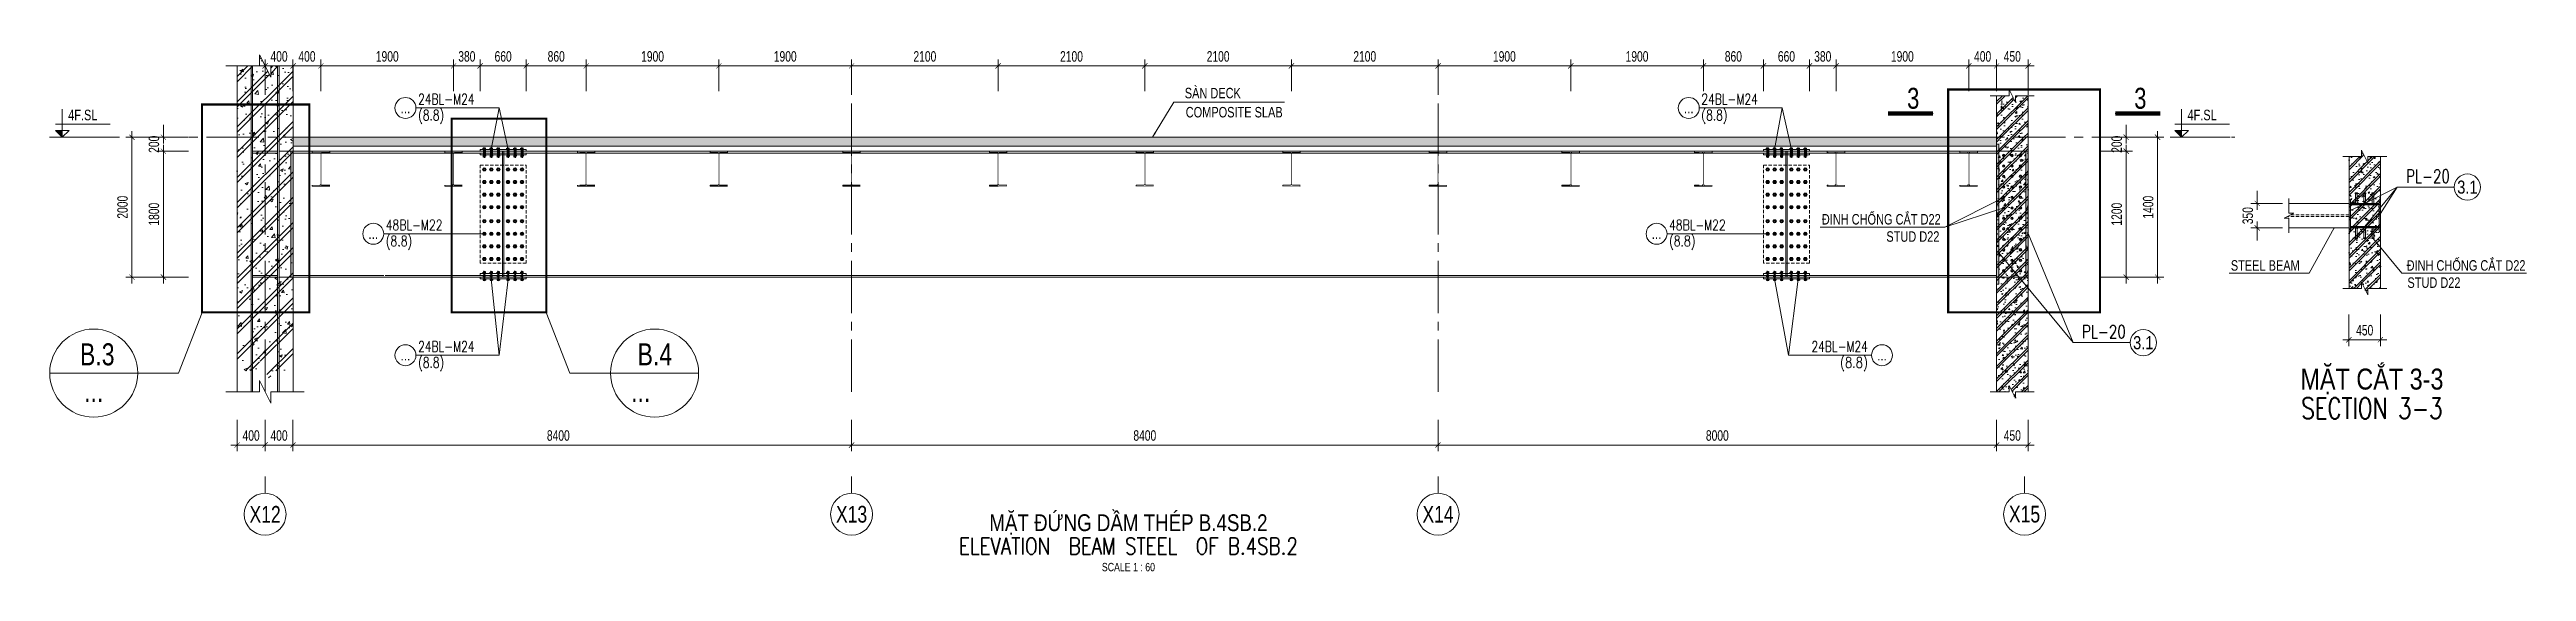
# Model space of a CAD drawing. Header units: millimetres. Extents: x 84463 to 294191, y -61495 to 44118.
# Drawn here: x 187949 to 223425, y -61495 to -54032 of the extents above; entities that cross this region are included whole.
import ezdxf
from ezdxf.enums import TextEntityAlignment as Align

# ---------------------------------------------------------------- set-up
doc = ezdxf.new("R2010")
doc.units = ezdxf.units.MM
doc.linetypes.add('CENTER2', pattern=[1.125, 0.75, -0.125, 0.125, -0.125])
doc.linetypes.add('HIDDEN2', pattern=[4.7625, 3.175, -1.5875])
doc.layers.add('BOLTS', color=9, linetype='Continuous')
for name, color, linetype, lineweight in [('NDC_S-ANNO', 7, 'Continuous', 20), ('NDC_S-BEAM-NAME-VERT', 7, 'Continuous', 20), ('NDC_S-BEAM-STEL', 30, 'HIDDEN2', 18), ('NDC_S-DIMS', 1, 'Continuous', 15), ('NDC_S-HIDN', 8, 'HIDDEN2', 13), ('NDC_S-HTCH-COL', 251, 'Continuous', 13), ('NDC_S-HTCH-MAT', 8, 'Continuous', 15), ('NDC_S-LEGN', 1, 'Continuous', 15), ('NDC_S-SLAB', 2, 'Continuous', 20), ('NDC_S-TEXT-SYMB', 7, 'Continuous', 20), ('NDC_S-TEXT-VIE', 7, 'Continuous', 20), ('NDC_S-TITL-EN', 3, 'Continuous', 20), ('NDC_S-TITL-VIE', 6, 'Continuous', 35), ('NDC_S_ANNO', 7, 'Continuous', 20), ('NDC_S_AXIS', 5, 'CENTER2', 13), ('NDC_S_CONTINUOUS', 3, 'Continuous', 20), ('NDC_S_DIM', 1, 'Continuous', 15), ('NDC_S_ENG TEXT', 2, 'Continuous', 20), ('NDC_S_ENG TITLE', 3, 'Continuous', 20), ('NDC_S_HATCH MATERIAL', 8, 'Continuous', 13), ('NDC_S_SYMBOL', 1, 'Continuous', 15), ('NDC_S_TEXT SYMBOL', 7, 'Continuous', 20), ('NDC_S_VN TEXT', 7, 'Continuous', 20), ('NDC_S_VN TITLE', 6, 'Continuous', 35)]:
    doc.layers.add(name, color=color, linetype=linetype, lineweight=lineweight)
doc.styles.add('ARIAL', font='arial.ttf', dxfattribs={"width": 0.8})
doc.styles.add('NDC_ANNO', font='', dxfattribs={"width": 0.8})
doc.styles.add('NDC_DIM', font='', dxfattribs={"width": 0.75})
doc.styles.add('NDC_EN TXT', font='romans.shx', dxfattribs={"width": 0.8})
doc.styles.add('NDC_VIE TXT', font='arial.ttf', dxfattribs={"width": 0.8})
doc.styles.get('NDC_ANNO').set_extended_font_data('Dotum')
doc.styles.get('NDC_DIM').set_extended_font_data('Dotum')
doc.dimstyles.new('NDC_dim_50', dxfattribs={"dimscale": 50, "dimtxt": 2.5, "dimasz": 1.5, "dimexe": 1.5, "dimexo": 2.5, "dimgap": 1, "dimtad": 1, "dimdec": 0, "dimrnd": 0.001, "dimzin": 0, "dimdsep": 46, "dimtxsty": 'NDC_DIM', "dimblk": 'DIMMARK', "dimcen": 0, "dimdle": 1.2, "dimclrd": 256, "dimclre": 256, "dimclrt": 3, "dimadec": 0, "dimazin": 0, "dimtfac": 1, "dimtdec": 0, "dimtix": 1, "dimtofl": 0, "dimtmove": 2, "dimatfit": 3, "dimfxl": 6, "dimfxlon": 1, "dimtolj": 1, "dimtzin": 0, "dimlwd": -1, "dimlwe": -1, "dimarcsym": 0})
doc.dimstyles.new('NDC_dim_60', dxfattribs={"dimscale": 60, "dimtxt": 2.5, "dimasz": 1.5, "dimexe": 1.5, "dimexo": 2.5, "dimgap": 1, "dimtad": 1, "dimdec": 0, "dimrnd": 0.001, "dimzin": 0, "dimdsep": 46, "dimtxsty": 'NDC_DIM', "dimblk": 'DIMMARK', "dimcen": 0, "dimdle": 1.2, "dimclrd": 256, "dimclre": 256, "dimclrt": 3, "dimadec": 0, "dimazin": 0, "dimtfac": 1, "dimtdec": 0, "dimtix": 1, "dimtofl": 0, "dimtmove": 2, "dimatfit": 3, "dimfxl": 6, "dimfxlon": 1, "dimtolj": 1, "dimtzin": 0, "dimlwd": -1, "dimlwe": -1, "dimarcsym": 0})
doc.dimstyles.new('NDC_dim_75', dxfattribs={"dimscale": 75, "dimtxt": 2.5, "dimasz": 1.5, "dimexe": 1.5, "dimexo": 2.5, "dimgap": 1, "dimtad": 1, "dimdec": 0, "dimrnd": 0.001, "dimzin": 0, "dimdsep": 46, "dimtxsty": 'NDC_DIM', "dimblk": 'DIMMARK', "dimcen": 0, "dimdle": 1.2, "dimclrd": 256, "dimclre": 256, "dimclrt": 3, "dimadec": 0, "dimazin": 0, "dimtfac": 1, "dimtdec": 0, "dimtix": 1, "dimtofl": 0, "dimtmove": 2, "dimatfit": 3, "dimfxl": 6, "dimfxlon": 1, "dimtolj": 1, "dimtzin": 0, "dimlwd": -1, "dimlwe": -1, "dimarcsym": 0})
pattern_1 = [(50, (0, 0), (215.17805, -18.82564), [22.5, -247.5]), (355, (0, 0), (-41.6254, 225.65764), [18, -198]), (100.4514, (17.93, -1.57), (173.55281, 206.83186), [19.12206, -210.34263]), (46.1842, (0, 60), (320.1723, -49.6557), [33.75, -371.25]), (96.6356, (26.68, 55.86), (280.3988, 292.23536), [28.6831, -315.5139]), (351.1842, (0, 60), (280.3986, 292.2356), [27, -297]), (21, (30, 45), (179.07212, -120.78567), [22.5, -247.5]), (326, (30, 45), (72.9946, 217.54501), [18, -198]), (71.4514, (44.92, 34.93), (252.06679, 96.75915), [19.12206, -210.34263]), (37.5, (0, 0), (3.647957, 99.868156), [0, -195.6, 0, -201, 0, -198.75]), (7.5, (0, 0), (78.92086, 118.323514), [0, -114.6, 0, -191.1, 0, -75.75]), (327.5, (-66.9, 0), (160.14673, -6.766462), [0, -75, 0, -234, 0, -310.5]), (317.5, (-96.9, 0), (174.95585, 30.031495), [0, -97.5, 0, -155.4, 0, -220.5]), (45, (0, 0), (-90.156115, 90.156115), []), (45, (0, 36.75), (-90.156115, 90.156115), [])]

msp = doc.modelspace()

# ---------------------------------------------------------------- texts
at = {"layer": 'NDC_S-TEXT-SYMB', "style": 'NDC_ANNO', "width": 0.8}
for s, rotation, p in [('B.3', 359.99998, (188632.7, -58389.9)), ('B.4', 0.00002, (196618.9, -58389.9)), ('...', 359.99998, (188581.4, -58915.3)), ('...', 0.00002, (196415.8, -58915.3))]:
    msp.add_text(s, height=315, rotation=rotation, dxfattribs=at).set_placement(p, align=Align.MIDDLE_CENTER)
at = {"layer": 'NDC_S-TEXT-VIE', "style": 'NDC_VIE TXT', "width": 0.75}
for s, p in [('SÀN DECK', (204208.4, -54728.6)), ('COMPOSITE SLAB', (204222.2, -55002)), ('ĐINH CHỐNG CẮT D22', (213332.7, -56533.5)), ('STUD D22', (214256.9, -56780)), ('STEEL BEAM', (219190.8, -57193.5)), ('ĐINH CHỐNG CẮT D22', (221708.5, -57193.5)), ('STUD D22', (221720, -57439.9))]:
    msp.add_text(s, height=150, dxfattribs=at).set_placement(p)

# ---------------------------------------------------------------- blocks, each defined once
blk = doc.blocks.new('DIMMARK')
at = {"layer": 'NDC_S_DIM', "color": 1}
blk.add_line((-1.5, 0), (1, 0), dxfattribs=at)
at = {"layer": 'NDC_S_DIM', "color": 2, "const_width": 0.1}
blk.add_lwpolyline([(-0.42, -0.42), (0.42, 0.42)], dxfattribs=at)
blk = doc.blocks.new('*D462')
at = {"layer": 'Defpoints', "color": 0, "transparency": 16777216}
for p in [(191036, -58926), (191436, -58926), (191436, -59687)]:
    blk.add_point(p, dxfattribs=at)
at = {"layer": 'NDC_S-DIMS', "transparency": 16777216}
for p, q in [((191036, -59327), (191036, -59777)), ((191436, -59327), (191436, -59777)), ((191126, -59687), (191346, -59687))]:
    blk.add_line(p, q, dxfattribs=at)
at = {"layer": 'NDC_S-DIMS', "transparency": 16777216, "xscale": 90, "yscale": 90, "zscale": 90, "rotation": 180}
blk.add_blockref('DIMMARK', (191036, -59687), dxfattribs=at)
at = {"layer": 'NDC_S-DIMS', "transparency": 16777216, "xscale": 90, "yscale": 90, "zscale": 90}
blk.add_blockref('DIMMARK', (191436, -59687), dxfattribs=at)
at = {"layer": 'NDC_S-DIMS', "color": 3, "transparency": 16777216, "insert": (191236, -59552), "char_height": 150, "attachment_point": 5, "style": 'NDC_DIM'}
blk.add_mtext('\\A1;400', dxfattribs=at)
blk = doc.blocks.new('*D463')
at = {"layer": 'Defpoints', "color": 0, "transparency": 16777216}
for p in [(190636, -58926), (191036, -58926), (191036, -59687)]:
    blk.add_point(p, dxfattribs=at)
at = {"layer": 'NDC_S-DIMS', "transparency": 16777216}
for p, q in [((190636, -59327), (190636, -59777)), ((191036, -59327), (191036, -59777)), ((190726, -59687), (190946, -59687))]:
    blk.add_line(p, q, dxfattribs=at)
at = {"layer": 'NDC_S-DIMS', "transparency": 16777216, "xscale": 90, "yscale": 90, "zscale": 90, "rotation": 180}
blk.add_blockref('DIMMARK', (190636, -59687), dxfattribs=at)
at = {"layer": 'NDC_S-DIMS', "transparency": 16777216, "xscale": 90, "yscale": 90, "zscale": 90}
blk.add_blockref('DIMMARK', (191036, -59687), dxfattribs=at)
at = {"layer": 'NDC_S-DIMS', "color": 3, "transparency": 16777216, "insert": (190836, -59552), "char_height": 150, "attachment_point": 5, "style": 'NDC_DIM'}
blk.add_mtext('\\A1;400', dxfattribs=at)
blk = doc.blocks.new('*D464')
at = {"layer": 'Defpoints', "color": 0, "transparency": 16777216}
for p in [(191036, -58926), (199436, -58926), (199436, -59687)]:
    blk.add_point(p, dxfattribs=at)
at = {"layer": 'NDC_S-DIMS', "transparency": 16777216}
for p, q in [((191036, -59327), (191036, -59777)), ((199436, -59327), (199436, -59777)), ((191126, -59687), (199346, -59687))]:
    blk.add_line(p, q, dxfattribs=at)
at = {"layer": 'NDC_S-DIMS', "transparency": 16777216, "xscale": 90, "yscale": 90, "zscale": 90, "rotation": 180}
blk.add_blockref('DIMMARK', (191036, -59687), dxfattribs=at)
at = {"layer": 'NDC_S-DIMS', "transparency": 16777216, "xscale": 90, "yscale": 90, "zscale": 90}
blk.add_blockref('DIMMARK', (199436, -59687), dxfattribs=at)
at = {"layer": 'NDC_S-DIMS', "color": 3, "transparency": 16777216, "insert": (195236, -59552), "char_height": 150, "attachment_point": 5, "style": 'NDC_DIM'}
blk.add_mtext('\\A1;8400', dxfattribs=at)
blk = doc.blocks.new('*D465')
at = {"layer": 'Defpoints', "color": 0, "transparency": 16777216}
for p in [(199436, -58926), (207836, -58926), (207836, -59687)]:
    blk.add_point(p, dxfattribs=at)
at = {"layer": 'NDC_S-DIMS', "transparency": 16777216}
for p, q in [((199436, -59327), (199436, -59777)), ((207836, -59327), (207836, -59777)), ((199526, -59687), (207746, -59687))]:
    blk.add_line(p, q, dxfattribs=at)
at = {"layer": 'NDC_S-DIMS', "transparency": 16777216, "xscale": 90, "yscale": 90, "zscale": 90, "rotation": 180}
blk.add_blockref('DIMMARK', (199436, -59687), dxfattribs=at)
at = {"layer": 'NDC_S-DIMS', "transparency": 16777216, "xscale": 90, "yscale": 90, "zscale": 90}
blk.add_blockref('DIMMARK', (207836, -59687), dxfattribs=at)
at = {"layer": 'NDC_S-DIMS', "color": 3, "transparency": 16777216, "insert": (203636, -59552), "char_height": 150, "attachment_point": 5, "style": 'NDC_DIM'}
blk.add_mtext('\\A1;8400', dxfattribs=at)
blk = doc.blocks.new('*D466')
at = {"layer": 'Defpoints', "color": 0, "transparency": 16777216}
for p in [(207836, -58926), (215836, -58926), (215836, -59687)]:
    blk.add_point(p, dxfattribs=at)
at = {"layer": 'NDC_S-DIMS', "transparency": 16777216}
for p, q in [((207836, -59327), (207836, -59777)), ((215836, -59327), (215836, -59777)), ((207926, -59687), (215746, -59687))]:
    blk.add_line(p, q, dxfattribs=at)
at = {"layer": 'NDC_S-DIMS', "transparency": 16777216, "xscale": 90, "yscale": 90, "zscale": 90, "rotation": 180}
blk.add_blockref('DIMMARK', (207836, -59687), dxfattribs=at)
at = {"layer": 'NDC_S-DIMS', "transparency": 16777216, "xscale": 90, "yscale": 90, "zscale": 90}
blk.add_blockref('DIMMARK', (215836, -59687), dxfattribs=at)
at = {"layer": 'NDC_S-DIMS', "color": 3, "transparency": 16777216, "insert": (211836, -59552), "char_height": 150, "attachment_point": 5, "style": 'NDC_DIM'}
blk.add_mtext('\\A1;8000', dxfattribs=at)
blk = doc.blocks.new('*D467')
at = {"layer": 'Defpoints', "color": 0, "transparency": 16777216}
for p in [(216286, -58704), (215836, -58926), (216286, -59687)]:
    blk.add_point(p, dxfattribs=at)
at = {"layer": 'NDC_S-DIMS', "transparency": 16777216}
for p, q in [((215836, -59327), (215836, -59777)), ((216286, -59327), (216286, -59777)), ((215926, -59687), (216196, -59687))]:
    blk.add_line(p, q, dxfattribs=at)
at = {"layer": 'NDC_S-DIMS', "transparency": 16777216, "xscale": 90, "yscale": 90, "zscale": 90, "rotation": 180}
blk.add_blockref('DIMMARK', (215836, -59687), dxfattribs=at)
at = {"layer": 'NDC_S-DIMS', "transparency": 16777216, "xscale": 90, "yscale": 90, "zscale": 90}
blk.add_blockref('DIMMARK', (216286, -59687), dxfattribs=at)
at = {"layer": 'NDC_S-DIMS', "color": 3, "transparency": 16777216, "insert": (216061, -59552), "char_height": 150, "attachment_point": 5, "style": 'NDC_DIM'}
blk.add_mtext('\\A1;450', dxfattribs=at)
blk = doc.blocks.new('*D468')
at = {"layer": 'Defpoints', "color": 0, "transparency": 16777216}
for p in [(216636, -55486), (217692, -55486), (216636, -57286)]:
    blk.add_point(p, dxfattribs=at)
at = {"layer": 'NDC_S-DIMS', "transparency": 16777216}
for p, q in [((217332, -55486), (217782, -55486)), ((217692, -57196), (217692, -55576)), ((217332, -57286), (217782, -57286))]:
    blk.add_line(p, q, dxfattribs=at)
at = {"layer": 'NDC_S-DIMS', "transparency": 16777216, "xscale": 90, "yscale": 90, "zscale": 90}
for p, rotation in [((217692, -55486), 90), ((217692, -57286), 270)]:
    blk.add_blockref('DIMMARK', p, dxfattribs=dict(at, rotation=rotation))
at = {"layer": 'NDC_S-DIMS', "color": 3, "transparency": 16777216, "insert": (217557, -56386), "char_height": 150, "attachment_point": 5, "rotation": 90, "style": 'NDC_DIM'}
blk.add_mtext('\\A1;{\\fDotum|b0|i0|c129|p34;12}0{\\fDotum|b0|i0|c129|p34;0}', dxfattribs=at)
blk = doc.blocks.new('*D469')
at = {"layer": 'Defpoints', "color": 0, "transparency": 16777216}
for p in [(216636, -55286), (217692, -55286), (216636, -55486)]:
    blk.add_point(p, dxfattribs=at)
at = {"layer": 'NDC_S-DIMS', "transparency": 16777216}
for p, q in [((217332, -55286), (217782, -55286)), ((217692, -55196), (217692, -55106)), ((217332, -55486), (217782, -55486)), ((217692, -55576), (217692, -55666))]:
    blk.add_line(p, q, dxfattribs=at)
at = {"layer": 'NDC_S-DIMS', "transparency": 16777216, "xscale": 90, "yscale": 90, "zscale": 90}
for p, rotation in [((217692, -55286), 270), ((217692, -55486), 90)]:
    blk.add_blockref('DIMMARK', p, dxfattribs=dict(at, rotation=rotation))
at = {"layer": 'NDC_S-DIMS', "color": 3, "transparency": 16777216, "insert": (217557, -55386), "char_height": 150, "attachment_point": 5, "rotation": 90, "style": 'NDC_DIM'}
blk.add_mtext('\\A1;200', dxfattribs=at)
blk = doc.blocks.new('*D470')
at = {"layer": 'Defpoints', "color": 0, "transparency": 16777216}
for p in [(216636, -55286), (218142, -55286), (216636, -57286)]:
    blk.add_point(p, dxfattribs=at)
at = {"layer": 'NDC_S-DIMS', "transparency": 16777216}
for p, q in [((217782, -55286), (218232, -55286)), ((218142, -57196), (218142, -55376)), ((217782, -57286), (218232, -57286))]:
    blk.add_line(p, q, dxfattribs=at)
at = {"layer": 'NDC_S-DIMS', "transparency": 16777216, "xscale": 90, "yscale": 90, "zscale": 90}
for p, rotation in [((218142, -55286), 90), ((218142, -57286), 270)]:
    blk.add_blockref('DIMMARK', p, dxfattribs=dict(at, rotation=rotation))
at = {"layer": 'NDC_S-DIMS', "color": 3, "transparency": 16777216, "insert": (218007, -56286), "char_height": 150, "attachment_point": 5, "rotation": 90, "style": 'NDC_DIM'}
blk.add_mtext('\\A1;1400', dxfattribs=at)
blk = doc.blocks.new('*D471')
at = {"layer": 'Defpoints', "color": 0, "transparency": 16777216}
for p in [(189580, -55486), (190636, -55486), (190636, -57286)]:
    blk.add_point(p, dxfattribs=at)
at = {"layer": 'NDC_S-DIMS', "transparency": 16777216}
for p, q in [((189940, -55486), (189490, -55486)), ((189580, -57196), (189580, -55576)), ((189940, -57286), (189490, -57286))]:
    blk.add_line(p, q, dxfattribs=at)
at = {"layer": 'NDC_S-DIMS', "transparency": 16777216, "xscale": 90, "yscale": 90, "zscale": 90}
for p, rotation in [((189580, -55486), 90), ((189580, -57286), 270)]:
    blk.add_blockref('DIMMARK', p, dxfattribs=dict(at, rotation=rotation))
at = {"layer": 'NDC_S-DIMS', "color": 3, "transparency": 16777216, "insert": (189445, -56386), "char_height": 150, "attachment_point": 5, "rotation": 90, "style": 'NDC_DIM'}
blk.add_mtext('\\A1;1800', dxfattribs=at)
blk = doc.blocks.new('*D472')
at = {"layer": 'Defpoints', "color": 0, "transparency": 16777216}
for p in [(189580, -55286), (190636, -55286), (190636, -55486)]:
    blk.add_point(p, dxfattribs=at)
at = {"layer": 'NDC_S-DIMS', "transparency": 16777216}
for p, q in [((189940, -55286), (189490, -55286)), ((189580, -55196), (189580, -55106)), ((189940, -55486), (189490, -55486)), ((189580, -55576), (189580, -55666))]:
    blk.add_line(p, q, dxfattribs=at)
at = {"layer": 'NDC_S-DIMS', "transparency": 16777216, "xscale": 90, "yscale": 90, "zscale": 90}
for p, rotation in [((189580, -55286), 270), ((189580, -55486), 90)]:
    blk.add_blockref('DIMMARK', p, dxfattribs=dict(at, rotation=rotation))
at = {"layer": 'NDC_S-DIMS', "color": 3, "transparency": 16777216, "insert": (189445, -55386), "char_height": 150, "attachment_point": 5, "rotation": 90, "style": 'NDC_DIM'}
blk.add_mtext('\\A1;200', dxfattribs=at)
blk = doc.blocks.new('*D473')
at = {"layer": 'Defpoints', "color": 0, "transparency": 16777216}
for p in [(189130, -55286), (190636, -55286), (190636, -57286)]:
    blk.add_point(p, dxfattribs=at)
at = {"layer": 'NDC_S-DIMS', "transparency": 16777216}
for p, q in [((189490, -55286), (189040, -55286)), ((189130, -57196), (189130, -55376)), ((189490, -57286), (189040, -57286))]:
    blk.add_line(p, q, dxfattribs=at)
at = {"layer": 'NDC_S-DIMS', "transparency": 16777216, "xscale": 90, "yscale": 90, "zscale": 90}
for p, rotation in [((189130, -55286), 90), ((189130, -57286), 270)]:
    blk.add_blockref('DIMMARK', p, dxfattribs=dict(at, rotation=rotation))
at = {"layer": 'NDC_S-DIMS', "color": 3, "transparency": 16777216, "insert": (188995, -56286), "char_height": 150, "attachment_point": 5, "rotation": 90, "style": 'NDC_DIM'}
blk.add_mtext('\\A1;2000', dxfattribs=at)
blk = doc.blocks.new('Drawing name_symbol')
at = {"layer": 'NDC_S_ENG TITLE', "style": 'NDC_EN TXT', "width": 0.8}
blk.add_attdef('SECTDET1', text='', height=5, dxfattribs=at).set_placement((0, 1.01), align=Align.CENTER)
at = {"layer": 'NDC_S_TEXT SYMBOL', "lineweight": 25, "style": 'NDC_ANNO', "width": 0.8}
blk.add_attdef('SSCALE', text='', height=2.5, dxfattribs=at).set_placement((0, -4), align=Align.CENTER)
at = {"layer": 'NDC_S_VN TITLE', "style": 'NDC_VIE TXT', "width": 0.8}
blk.add_attdef('SECTDET2', text='', height=5, dxfattribs=at).set_placement((0, 7.97), align=Align.CENTER)
blk = doc.blocks.new('*U248')
at = {"layer": 'BOLTS'}
h = blk.add_hatch(dxfattribs=at)
h.set_pattern_fill('ANSI31', color=8, scale=1.76, angle=30, style=0)
h.set_pattern_definition([(165, (-5859.72523, 9347.42107), (-0.05694019, -0.2125036817), [])])
edge = h.paths.add_edge_path()
edge.add_line((-9, 20), (-9, 20))
edge.add_ellipse((-11, 20), major_axis=(-1.22, 1.22), ratio=1, start_angle=231.1342, end_angle=305.0819)
edge.add_line((-11, 22), (-11, 22))
edge.add_line((-11, 22), (-8, 22))
edge.add_line((-8, 22), (-8, 22))
edge.add_ellipse((-7, 20), major_axis=(-1.22, 1.22), ratio=1, start_angle=-37.0022, end_angle=38.8658)
h = blk.add_hatch(dxfattribs=at)
h.set_pattern_fill('ANSI31', color=8, scale=1.76, angle=30, style=0)
h.set_pattern_definition([(195, (-5859.72523, -9373.82107), (-0.05694019, 0.2125036817), [])])
edge = h.paths.add_edge_path()
edge.add_line((-9, 6), (-9, 6))
edge.add_ellipse((-11, 7), major_axis=(-1.22, 1.22), ratio=1, start_angle=144.9181, end_angle=218.8658, ccw=False)
edge.add_line((-11, 5), (-11, 5))
edge.add_line((-11, 5), (-8, 5))
edge.add_line((-8, 5), (-8, 5))
edge.add_ellipse((-7, 7), major_axis=(-1.22, 1.22), ratio=1, start_angle=51.1342, end_angle=127.0022, ccw=False)
h = blk.add_hatch(dxfattribs=at)
h.set_pattern_fill('ANSI31', color=8, scale=1.76, angle=30, style=0)
h.set_pattern_definition([(15, (5859.72523, 9347.42107), (0.05694019, -0.2125036817), [])])
edge = h.paths.add_edge_path()
edge.add_line((9, 20), (9, 20))
edge.add_ellipse((11, 20), major_axis=(1.22, 1.22), ratio=1, start_angle=54.9181, end_angle=128.8658, ccw=False)
edge.add_line((11, 22), (11, 22))
edge.add_line((11, 22), (8, 22))
edge.add_line((8, 22), (8, 22))
edge.add_ellipse((7, 20), major_axis=(1.22, 1.22), ratio=1, start_angle=321.1342, end_angle=397.0022, ccw=False)
h = blk.add_hatch(dxfattribs=at)
h.set_pattern_fill('ANSI31', color=8, scale=1.76, angle=30, style=0)
h.set_pattern_definition([(345, (5859.72523, -9373.82107), (0.05694019, 0.2125036817), [])])
edge = h.paths.add_edge_path()
edge.add_line((9, 6), (9, 6))
edge.add_ellipse((11, 7), major_axis=(1.22, 1.22), ratio=1, start_angle=141.1342, end_angle=215.0819)
edge.add_line((11, 5), (11, 5))
edge.add_line((11, 5), (8, 5))
edge.add_line((8, 5), (8, 5))
edge.add_ellipse((7, 7), major_axis=(1.22, 1.22), ratio=1, start_angle=232.9978, end_angle=308.8658)
h = blk.add_hatch(dxfattribs=at)
h.set_pattern_fill('ANSI31', color=8, scale=1.76, angle=30, style=0)
h.set_pattern_definition([(165, (-5859.72523, 9324.00289), (-0.05694019, -0.2125036817), [])])
edge = h.paths.add_edge_path()
edge.add_line((-9, -88), (-9, -88))
edge.add_ellipse((-11, -88), major_axis=(-1.22, 1.22), ratio=1, start_angle=231.1342, end_angle=305.0819)
edge.add_line((-11, -87), (-11, -87))
edge.add_line((-11, -87), (-8, -87))
edge.add_line((-8, -87), (-8, -87))
edge.add_ellipse((-7, -88), major_axis=(-1.22, 1.22), ratio=1, start_angle=-37.0022, end_angle=38.8658)
h = blk.add_hatch(dxfattribs=at)
h.set_pattern_fill('ANSI31', color=8, scale=1.76, angle=30, style=0)
h.set_pattern_definition([(195, (-5859.72523, -9397.23925), (-0.05694019, 0.2125036817), [])])
edge = h.paths.add_edge_path()
edge.add_line((-9, -102), (-9, -102))
edge.add_ellipse((-11, -102), major_axis=(-1.22, 1.22), ratio=1, start_angle=144.9181, end_angle=218.8658, ccw=False)
edge.add_line((-11, -103), (-11, -103))
edge.add_line((-11, -103), (-8, -103))
edge.add_line((-8, -103), (-8, -103))
edge.add_ellipse((-7, -102), major_axis=(-1.22, 1.22), ratio=1, start_angle=51.1342, end_angle=127.0022, ccw=False)
h = blk.add_hatch(dxfattribs=at)
h.set_pattern_fill('ANSI31', color=8, scale=1.76, angle=30, style=0)
h.set_pattern_definition([(15, (5859.72523, 9324.00289), (0.05694019, -0.2125036817), [])])
edge = h.paths.add_edge_path()
edge.add_line((9, -88), (9, -88))
edge.add_ellipse((11, -88), major_axis=(1.22, 1.22), ratio=1, start_angle=54.9181, end_angle=128.8658, ccw=False)
edge.add_line((11, -87), (11, -87))
edge.add_line((11, -87), (8, -87))
edge.add_line((8, -87), (8, -87))
edge.add_ellipse((7, -88), major_axis=(1.22, 1.22), ratio=1, start_angle=321.1342, end_angle=397.0022, ccw=False)
h = blk.add_hatch(dxfattribs=at)
h.set_pattern_fill('ANSI31', color=8, scale=1.76, angle=30, style=0)
h.set_pattern_definition([(345, (5859.72523, -9397.23925), (0.05694019, 0.2125036817), [])])
edge = h.paths.add_edge_path()
edge.add_line((9, -102), (9, -102))
edge.add_ellipse((11, -102), major_axis=(1.22, 1.22), ratio=1, start_angle=141.1342, end_angle=215.0819)
edge.add_line((11, -103), (11, -103))
edge.add_line((11, -103), (8, -103))
edge.add_line((8, -103), (8, -103))
edge.add_ellipse((7, -102), major_axis=(1.22, 1.22), ratio=1, start_angle=232.9978, end_angle=308.8658)
at = {"layer": 'BOLTS', "color": 8}
for p, q in [((-17, 7), (-17, 20)), ((0, 22), (-15, 22)), ((-9, 7), (-9, 20)), ((0, 22), (15, 22)), ((9, 7), (9, 20)), ((17, 7), (17, 20)), ((0, -103), (-15, -103)), ((-9, -102), (-9, -88)), ((0, -103), (15, -103)), ((9, -102), (9, -88))]:
    blk.add_line(p, q, dxfattribs=at)
at = {"layer": 'BOLTS', "color": 8, "linetype": 'CENTER2'}
blk.add_line((0, -121), (0, 34), dxfattribs=at)
at = {"layer": 'BOLTS', "color": 3, "linetype": 'HIDDEN2'}
for p, q in [((-12, 0), (-12, -82)), ((12, 0), (12, -82))]:
    blk.add_line(p, q, dxfattribs=at)
at = {"layer": 'BOLTS', "color": 3}
for points in [[(0, 5), (-17, 5, 0.414214), (-19, 3), (-19, 2, 0.414214), (-17, 0), (0, 0), (17, 0, 0.414214), (19, 2), (19, 3, 0.414214), (17, 5)], [(0, -82), (-17, -82, 0.414214), (-19, -84), (-19, -85, 0.414214), (-17, -87), (0, -87), (17, -87, 0.414214), (19, -85), (19, -84, 0.414214), (17, -82)]]:
    blk.add_lwpolyline(points, format="xyb", close=True, dxfattribs=at)
at = {"layer": 'BOLTS', "color": 8}
for points in [[(-15, -87, 0.414214), (-17, -88), (-17, -102, 0.414214), (-15, -103)], [(15, -87, -0.414214), (17, -88), (17, -102, -0.414214), (15, -103)]]:
    blk.add_lwpolyline(points, format="xyb", dxfattribs=at)
blk.add_lwpolyline([(-15, -87), (0, -87)], dxfattribs=at)
at = {"layer": 'BOLTS', "color": 3}
for points in [[(0, -117), (-12, -117, -0.414214), (-12, -116), (-12, -103)], [(0, -117), (12, -117, 0.414214), (12, -116), (12, -103)]]:
    blk.add_lwpolyline(points, format="xyb", dxfattribs=at)
at = {"layer": 'BOLTS', "color": 8}
for centre, start, end in [((-15, 20), 90, 180), ((-15, 7), 180, 270), ((-11, 20), 360, 90), ((-11, 7), 270, 0), ((-11, 7), 270, 0), ((-7, 20), 90, 180), ((-7, 7), 180, 270), ((-7, 7), 180, 270), ((7, 20), 360, 90), ((7, 7), 270, 0), ((7, 7), 270, 0), ((11, 20), 90, 180), ((11, 7), 180, 270), ((11, 7), 180, 270), ((15, 20), 360, 90), ((15, 7), 270, 0), ((-11, -88), 360, 90), ((-11, -102), 270, 0), ((-11, -102), 270, 0), ((-7, -88), 90, 180), ((-7, -102), 180, 270), ((-7, -102), 180, 270), ((7, -88), 360, 90), ((7, -102), 270, 0), ((7, -102), 270, 0), ((11, -88), 90, 180), ((11, -102), 180, 270), ((11, -102), 180, 270)]:
    blk.add_arc(centre, 1.72, start, end, dxfattribs=at)
blk = doc.blocks.new('*U253')
for p, q in [((110, 484), (0, 484)), ((120, 474), (120, 26)), ((130, 474), (130, 26)), ((140, 484), (250, 484)), ((110, 16), (0, 16)), ((140, 16), (250, 16))]:
    blk.add_line(p, q)
for points in [[(250, 484), (250, 500), (0, 500), (0, 484)], [(0, 16), (0, 0), (250, 0), (250, 16)]]:
    blk.add_lwpolyline(points)
for centre, start, end in [((110, 474), 0, 90), ((140, 474), 90, 180), ((110, 26), 270, 360), ((140, 26), 180, 270)]:
    blk.add_arc(centre, 10, start, end)
blk = doc.blocks.new('*U252')
for p, q in [((110, 484), (0, 484)), ((120, 474), (120, 26)), ((130, 474), (130, 26)), ((140, 484), (250, 484)), ((110, 16), (0, 16)), ((140, 16), (250, 16))]:
    blk.add_line(p, q)
for points in [[(250, 484), (250, 500), (0, 500), (0, 484)], [(0, 16), (0, 0), (250, 0), (250, 16)]]:
    blk.add_lwpolyline(points)
for centre, start, end in [((110, 474), 0, 90), ((140, 474), 90, 180), ((110, 26), 270, 360), ((140, 26), 180, 270)]:
    blk.add_arc(centre, 10, start, end)
blk = doc.blocks.new('*U251')
for p, q in [((110, 484), (0, 484)), ((120, 474), (120, 26)), ((130, 474), (130, 26)), ((140, 484), (250, 484)), ((110, 16), (0, 16)), ((140, 16), (250, 16))]:
    blk.add_line(p, q)
for points in [[(250, 484), (250, 500), (0, 500), (0, 484)], [(0, 16), (0, 0), (250, 0), (250, 16)]]:
    blk.add_lwpolyline(points)
for centre, start, end in [((110, 474), 0, 90), ((140, 474), 90, 180), ((110, 26), 270, 360), ((140, 26), 180, 270)]:
    blk.add_arc(centre, 10, start, end)
blk = doc.blocks.new('*U14')
at = {"layer": 'NDC_S_SYMBOL'}
blk.add_line((0, 5), (0, 9), dxfattribs=at)
blk.add_circle((0, 0), 5, dxfattribs=at)
at = {"layer": 'NDC_S_TEXT SYMBOL', "color": 7, "style": 'NDC_ANNO', "width": 0.8}
blk.add_attdef('GRID', text='', height=4, dxfattribs=at).set_placement((0, 0), align=Align.MIDDLE)
blk = doc.blocks.new('MARK4')
at = {"layer": 'NDC_S_ANNO'}
blk.add_line((-5, 0), (5, 0), dxfattribs=at)
blk.add_circle((0, 0), 5, dxfattribs=at)
blk = doc.blocks.new('*D476')
at = {"layer": 'Defpoints', "color": 0, "transparency": 16777216}
for p in [(197536, -54265), (195636, -54818), (197536, -54818)]:
    blk.add_point(p, dxfattribs=at)
at = {"layer": 'NDC_S-DIMS', "transparency": 16777216}
for p, q in [((195636, -54625), (195636, -54175)), ((195726, -54265), (197446, -54265)), ((197536, -54625), (197536, -54175))]:
    blk.add_line(p, q, dxfattribs=at)
at = {"layer": 'NDC_S-DIMS', "transparency": 16777216, "xscale": 90, "yscale": 90, "zscale": 90, "rotation": 180}
blk.add_blockref('DIMMARK', (195636, -54265), dxfattribs=at)
at = {"layer": 'NDC_S-DIMS', "transparency": 16777216, "xscale": 90, "yscale": 90, "zscale": 90}
blk.add_blockref('DIMMARK', (197536, -54265), dxfattribs=at)
at = {"layer": 'NDC_S-DIMS', "color": 3, "transparency": 16777216, "insert": (196586, -54130), "char_height": 150, "attachment_point": 5, "style": 'NDC_DIM'}
blk.add_mtext('\\A1;1900', dxfattribs=at)
blk = doc.blocks.new('*D477')
at = {"layer": 'Defpoints', "color": 0, "transparency": 16777216}
for p in [(199436, -54265), (197536, -54818), (199436, -54818)]:
    blk.add_point(p, dxfattribs=at)
at = {"layer": 'NDC_S-DIMS', "transparency": 16777216}
for p, q in [((197536, -54625), (197536, -54175)), ((197626, -54265), (199346, -54265)), ((199436, -54625), (199436, -54175))]:
    blk.add_line(p, q, dxfattribs=at)
at = {"layer": 'NDC_S-DIMS', "transparency": 16777216, "xscale": 90, "yscale": 90, "zscale": 90, "rotation": 180}
blk.add_blockref('DIMMARK', (197536, -54265), dxfattribs=at)
at = {"layer": 'NDC_S-DIMS', "transparency": 16777216, "xscale": 90, "yscale": 90, "zscale": 90}
blk.add_blockref('DIMMARK', (199436, -54265), dxfattribs=at)
at = {"layer": 'NDC_S-DIMS', "color": 3, "transparency": 16777216, "insert": (198486, -54130), "char_height": 150, "attachment_point": 5, "style": 'NDC_DIM'}
blk.add_mtext('\\A1;1900', dxfattribs=at)
blk = doc.blocks.new('*D478')
at = {"layer": 'Defpoints', "color": 0, "transparency": 16777216}
for p in [(201536, -54265), (199436, -54818), (201536, -54818)]:
    blk.add_point(p, dxfattribs=at)
at = {"layer": 'NDC_S-DIMS', "transparency": 16777216}
for p, q in [((199436, -54625), (199436, -54175)), ((199526, -54265), (201446, -54265)), ((201536, -54625), (201536, -54175))]:
    blk.add_line(p, q, dxfattribs=at)
at = {"layer": 'NDC_S-DIMS', "transparency": 16777216, "xscale": 90, "yscale": 90, "zscale": 90, "rotation": 180}
blk.add_blockref('DIMMARK', (199436, -54265), dxfattribs=at)
at = {"layer": 'NDC_S-DIMS', "transparency": 16777216, "xscale": 90, "yscale": 90, "zscale": 90}
blk.add_blockref('DIMMARK', (201536, -54265), dxfattribs=at)
at = {"layer": 'NDC_S-DIMS', "color": 3, "transparency": 16777216, "insert": (200486, -54130), "char_height": 150, "attachment_point": 5, "style": 'NDC_DIM'}
blk.add_mtext('\\A1;2100', dxfattribs=at)
blk = doc.blocks.new('*D479')
at = {"layer": 'Defpoints', "color": 0, "transparency": 16777216}
for p in [(203636, -54265), (201536, -54818), (203636, -54818)]:
    blk.add_point(p, dxfattribs=at)
at = {"layer": 'NDC_S-DIMS', "transparency": 16777216}
for p, q in [((201536, -54625), (201536, -54175)), ((201626, -54265), (203546, -54265)), ((203636, -54625), (203636, -54175))]:
    blk.add_line(p, q, dxfattribs=at)
at = {"layer": 'NDC_S-DIMS', "transparency": 16777216, "xscale": 90, "yscale": 90, "zscale": 90, "rotation": 180}
blk.add_blockref('DIMMARK', (201536, -54265), dxfattribs=at)
at = {"layer": 'NDC_S-DIMS', "transparency": 16777216, "xscale": 90, "yscale": 90, "zscale": 90}
blk.add_blockref('DIMMARK', (203636, -54265), dxfattribs=at)
at = {"layer": 'NDC_S-DIMS', "color": 3, "transparency": 16777216, "insert": (202586, -54130), "char_height": 150, "attachment_point": 5, "style": 'NDC_DIM'}
blk.add_mtext('\\A1;2100', dxfattribs=at)
blk = doc.blocks.new('*D480')
at = {"layer": 'Defpoints', "color": 0, "transparency": 16777216}
for p in [(205736, -54265), (203636, -54818), (205736, -54818)]:
    blk.add_point(p, dxfattribs=at)
at = {"layer": 'NDC_S-DIMS', "transparency": 16777216}
for p, q in [((203636, -54625), (203636, -54175)), ((203726, -54265), (205646, -54265)), ((205736, -54625), (205736, -54175))]:
    blk.add_line(p, q, dxfattribs=at)
at = {"layer": 'NDC_S-DIMS', "transparency": 16777216, "xscale": 90, "yscale": 90, "zscale": 90, "rotation": 180}
blk.add_blockref('DIMMARK', (203636, -54265), dxfattribs=at)
at = {"layer": 'NDC_S-DIMS', "transparency": 16777216, "xscale": 90, "yscale": 90, "zscale": 90}
blk.add_blockref('DIMMARK', (205736, -54265), dxfattribs=at)
at = {"layer": 'NDC_S-DIMS', "color": 3, "transparency": 16777216, "insert": (204686, -54130), "char_height": 150, "attachment_point": 5, "style": 'NDC_DIM'}
blk.add_mtext('\\A1;2100', dxfattribs=at)
blk = doc.blocks.new('*D481')
at = {"layer": 'Defpoints', "color": 0, "transparency": 16777216}
for p in [(207836, -54265), (205736, -54818), (207836, -54818)]:
    blk.add_point(p, dxfattribs=at)
at = {"layer": 'NDC_S-DIMS', "transparency": 16777216}
for p, q in [((205736, -54625), (205736, -54175)), ((205826, -54265), (207746, -54265)), ((207836, -54625), (207836, -54175))]:
    blk.add_line(p, q, dxfattribs=at)
at = {"layer": 'NDC_S-DIMS', "transparency": 16777216, "xscale": 90, "yscale": 90, "zscale": 90, "rotation": 180}
blk.add_blockref('DIMMARK', (205736, -54265), dxfattribs=at)
at = {"layer": 'NDC_S-DIMS', "transparency": 16777216, "xscale": 90, "yscale": 90, "zscale": 90}
blk.add_blockref('DIMMARK', (207836, -54265), dxfattribs=at)
at = {"layer": 'NDC_S-DIMS', "color": 3, "transparency": 16777216, "insert": (206786, -54130), "char_height": 150, "attachment_point": 5, "style": 'NDC_DIM'}
blk.add_mtext('\\A1;2100', dxfattribs=at)
blk = doc.blocks.new('*D482')
at = {"layer": 'Defpoints', "color": 0, "transparency": 16777216}
for p in [(209736, -54265), (207836, -54818), (209736, -54818)]:
    blk.add_point(p, dxfattribs=at)
at = {"layer": 'NDC_S-DIMS', "transparency": 16777216}
for p, q in [((207836, -54625), (207836, -54175)), ((207926, -54265), (209646, -54265)), ((209736, -54625), (209736, -54175))]:
    blk.add_line(p, q, dxfattribs=at)
at = {"layer": 'NDC_S-DIMS', "transparency": 16777216, "xscale": 90, "yscale": 90, "zscale": 90, "rotation": 180}
blk.add_blockref('DIMMARK', (207836, -54265), dxfattribs=at)
at = {"layer": 'NDC_S-DIMS', "transparency": 16777216, "xscale": 90, "yscale": 90, "zscale": 90}
blk.add_blockref('DIMMARK', (209736, -54265), dxfattribs=at)
at = {"layer": 'NDC_S-DIMS', "color": 3, "transparency": 16777216, "insert": (208786, -54130), "char_height": 150, "attachment_point": 5, "style": 'NDC_DIM'}
blk.add_mtext('\\A1;1900', dxfattribs=at)
blk = doc.blocks.new('*D483')
at = {"layer": 'Defpoints', "color": 0, "transparency": 16777216}
for p in [(211636, -54265), (209736, -54818), (211636, -54818)]:
    blk.add_point(p, dxfattribs=at)
at = {"layer": 'NDC_S-DIMS', "transparency": 16777216}
for p, q in [((209736, -54625), (209736, -54175)), ((209826, -54265), (211546, -54265)), ((211636, -54625), (211636, -54175))]:
    blk.add_line(p, q, dxfattribs=at)
at = {"layer": 'NDC_S-DIMS', "transparency": 16777216, "xscale": 90, "yscale": 90, "zscale": 90, "rotation": 180}
blk.add_blockref('DIMMARK', (209736, -54265), dxfattribs=at)
at = {"layer": 'NDC_S-DIMS', "transparency": 16777216, "xscale": 90, "yscale": 90, "zscale": 90}
blk.add_blockref('DIMMARK', (211636, -54265), dxfattribs=at)
at = {"layer": 'NDC_S-DIMS', "color": 3, "transparency": 16777216, "insert": (210686, -54130), "char_height": 150, "attachment_point": 5, "style": 'NDC_DIM'}
blk.add_mtext('\\A1;1900', dxfattribs=at)
blk = doc.blocks.new('*D484')
at = {"layer": 'Defpoints', "color": 0, "transparency": 16777216}
for p in [(212496, -54265), (211636, -54818), (212496, -54818)]:
    blk.add_point(p, dxfattribs=at)
at = {"layer": 'NDC_S-DIMS', "transparency": 16777216}
for p, q in [((211636, -54625), (211636, -54175)), ((211726, -54265), (212406, -54265)), ((212496, -54625), (212496, -54175))]:
    blk.add_line(p, q, dxfattribs=at)
at = {"layer": 'NDC_S-DIMS', "transparency": 16777216, "xscale": 90, "yscale": 90, "zscale": 90, "rotation": 180}
blk.add_blockref('DIMMARK', (211636, -54265), dxfattribs=at)
at = {"layer": 'NDC_S-DIMS', "transparency": 16777216, "xscale": 90, "yscale": 90, "zscale": 90}
blk.add_blockref('DIMMARK', (212496, -54265), dxfattribs=at)
at = {"layer": 'NDC_S-DIMS', "color": 3, "transparency": 16777216, "insert": (212066, -54130), "char_height": 150, "attachment_point": 5, "style": 'NDC_DIM'}
blk.add_mtext('\\A1;860', dxfattribs=at)
blk = doc.blocks.new('*D485')
at = {"layer": 'Defpoints', "color": 0, "transparency": 16777216}
for p in [(213156, -54265), (212496, -54818), (213156, -54818)]:
    blk.add_point(p, dxfattribs=at)
at = {"layer": 'NDC_S-DIMS', "transparency": 16777216}
for p, q in [((212496, -54625), (212496, -54175)), ((212586, -54265), (213066, -54265)), ((213156, -54625), (213156, -54175))]:
    blk.add_line(p, q, dxfattribs=at)
at = {"layer": 'NDC_S-DIMS', "transparency": 16777216, "xscale": 90, "yscale": 90, "zscale": 90, "rotation": 180}
blk.add_blockref('DIMMARK', (212496, -54265), dxfattribs=at)
at = {"layer": 'NDC_S-DIMS', "transparency": 16777216, "xscale": 90, "yscale": 90, "zscale": 90}
blk.add_blockref('DIMMARK', (213156, -54265), dxfattribs=at)
at = {"layer": 'NDC_S-DIMS', "color": 3, "transparency": 16777216, "insert": (212826, -54130), "char_height": 150, "attachment_point": 5, "style": 'NDC_DIM'}
blk.add_mtext('\\A1;660', dxfattribs=at)
blk = doc.blocks.new('*D486')
at = {"layer": 'Defpoints', "color": 0, "transparency": 16777216}
for p in [(213536, -54265), (213156, -54818), (213536, -54818)]:
    blk.add_point(p, dxfattribs=at)
at = {"layer": 'NDC_S-DIMS', "transparency": 16777216}
for p, q in [((213156, -54625), (213156, -54175)), ((213246, -54265), (213446, -54265)), ((213536, -54625), (213536, -54175))]:
    blk.add_line(p, q, dxfattribs=at)
at = {"layer": 'NDC_S-DIMS', "transparency": 16777216, "xscale": 90, "yscale": 90, "zscale": 90, "rotation": 180}
blk.add_blockref('DIMMARK', (213156, -54265), dxfattribs=at)
at = {"layer": 'NDC_S-DIMS', "transparency": 16777216, "xscale": 90, "yscale": 90, "zscale": 90}
blk.add_blockref('DIMMARK', (213536, -54265), dxfattribs=at)
at = {"layer": 'NDC_S-DIMS', "color": 3, "transparency": 16777216, "insert": (213346, -54130), "char_height": 150, "attachment_point": 5, "style": 'NDC_DIM'}
blk.add_mtext('\\A1;380', dxfattribs=at)
blk = doc.blocks.new('*D487')
at = {"layer": 'Defpoints', "color": 0, "transparency": 16777216}
for p in [(215436, -54265), (213536, -54818), (215436, -54818)]:
    blk.add_point(p, dxfattribs=at)
at = {"layer": 'NDC_S-DIMS', "transparency": 16777216}
for p, q in [((213536, -54625), (213536, -54175)), ((213626, -54265), (215346, -54265)), ((215436, -54625), (215436, -54175))]:
    blk.add_line(p, q, dxfattribs=at)
at = {"layer": 'NDC_S-DIMS', "transparency": 16777216, "xscale": 90, "yscale": 90, "zscale": 90, "rotation": 180}
blk.add_blockref('DIMMARK', (213536, -54265), dxfattribs=at)
at = {"layer": 'NDC_S-DIMS', "transparency": 16777216, "xscale": 90, "yscale": 90, "zscale": 90}
blk.add_blockref('DIMMARK', (215436, -54265), dxfattribs=at)
at = {"layer": 'NDC_S-DIMS', "color": 3, "transparency": 16777216, "insert": (214486, -54130), "char_height": 150, "attachment_point": 5, "style": 'NDC_DIM'}
blk.add_mtext('\\A1;1900', dxfattribs=at)
blk = doc.blocks.new('*D488')
at = {"layer": 'Defpoints', "color": 0, "transparency": 16777216}
for p in [(215836, -54265), (215436, -54818), (215836, -54818)]:
    blk.add_point(p, dxfattribs=at)
at = {"layer": 'NDC_S-DIMS', "transparency": 16777216}
for p, q in [((215436, -54625), (215436, -54175)), ((215526, -54265), (215746, -54265)), ((215836, -54625), (215836, -54175))]:
    blk.add_line(p, q, dxfattribs=at)
at = {"layer": 'NDC_S-DIMS', "transparency": 16777216, "xscale": 90, "yscale": 90, "zscale": 90, "rotation": 180}
blk.add_blockref('DIMMARK', (215436, -54265), dxfattribs=at)
at = {"layer": 'NDC_S-DIMS', "transparency": 16777216, "xscale": 90, "yscale": 90, "zscale": 90}
blk.add_blockref('DIMMARK', (215836, -54265), dxfattribs=at)
at = {"layer": 'NDC_S-DIMS', "color": 3, "transparency": 16777216, "insert": (215636, -54130), "char_height": 150, "attachment_point": 5, "style": 'NDC_DIM'}
blk.add_mtext('\\A1;400', dxfattribs=at)
blk = doc.blocks.new('*D489')
at = {"layer": 'Defpoints', "color": 0, "transparency": 16777216}
for p in [(216286, -54265), (215836, -54818), (216286, -54818)]:
    blk.add_point(p, dxfattribs=at)
at = {"layer": 'NDC_S-DIMS', "transparency": 16777216}
for p, q in [((215836, -54625), (215836, -54175)), ((215926, -54265), (216196, -54265)), ((216286, -54625), (216286, -54175))]:
    blk.add_line(p, q, dxfattribs=at)
at = {"layer": 'NDC_S-DIMS', "transparency": 16777216, "xscale": 90, "yscale": 90, "zscale": 90, "rotation": 180}
blk.add_blockref('DIMMARK', (215836, -54265), dxfattribs=at)
at = {"layer": 'NDC_S-DIMS', "transparency": 16777216, "xscale": 90, "yscale": 90, "zscale": 90}
blk.add_blockref('DIMMARK', (216286, -54265), dxfattribs=at)
at = {"layer": 'NDC_S-DIMS', "color": 3, "transparency": 16777216, "insert": (216061, -54130), "char_height": 150, "attachment_point": 5, "style": 'NDC_DIM'}
blk.add_mtext('\\A1;450', dxfattribs=at)
blk = doc.blocks.new('*D490')
at = {"layer": 'Defpoints', "color": 0, "transparency": 16777216}
for p in [(194776, -54265), (194776, -54818), (195636, -54818)]:
    blk.add_point(p, dxfattribs=at)
at = {"layer": 'NDC_S-DIMS', "transparency": 16777216}
for p, q in [((194776, -54625), (194776, -54175)), ((195546, -54265), (194866, -54265)), ((195636, -54625), (195636, -54175))]:
    blk.add_line(p, q, dxfattribs=at)
at = {"layer": 'NDC_S-DIMS', "transparency": 16777216, "xscale": 90, "yscale": 90, "zscale": 90, "rotation": 180}
blk.add_blockref('DIMMARK', (194776, -54265), dxfattribs=at)
at = {"layer": 'NDC_S-DIMS', "transparency": 16777216, "xscale": 90, "yscale": 90, "zscale": 90}
blk.add_blockref('DIMMARK', (195636, -54265), dxfattribs=at)
at = {"layer": 'NDC_S-DIMS', "color": 3, "transparency": 16777216, "insert": (195206, -54130), "char_height": 150, "attachment_point": 5, "style": 'NDC_DIM'}
blk.add_mtext('\\A1;860', dxfattribs=at)
blk = doc.blocks.new('*D491')
at = {"layer": 'Defpoints', "color": 0, "transparency": 16777216}
for p in [(194116, -54265), (194116, -54818), (194776, -54818)]:
    blk.add_point(p, dxfattribs=at)
at = {"layer": 'NDC_S-DIMS', "transparency": 16777216}
for p, q in [((194116, -54625), (194116, -54175)), ((194686, -54265), (194206, -54265)), ((194776, -54625), (194776, -54175))]:
    blk.add_line(p, q, dxfattribs=at)
at = {"layer": 'NDC_S-DIMS', "transparency": 16777216, "xscale": 90, "yscale": 90, "zscale": 90, "rotation": 180}
blk.add_blockref('DIMMARK', (194116, -54265), dxfattribs=at)
at = {"layer": 'NDC_S-DIMS', "transparency": 16777216, "xscale": 90, "yscale": 90, "zscale": 90}
blk.add_blockref('DIMMARK', (194776, -54265), dxfattribs=at)
at = {"layer": 'NDC_S-DIMS', "color": 3, "transparency": 16777216, "insert": (194446, -54130), "char_height": 150, "attachment_point": 5, "style": 'NDC_DIM'}
blk.add_mtext('\\A1;660', dxfattribs=at)
blk = doc.blocks.new('*D492')
at = {"layer": 'Defpoints', "color": 0, "transparency": 16777216}
for p in [(193736, -54265), (193736, -54818), (194116, -54818)]:
    blk.add_point(p, dxfattribs=at)
at = {"layer": 'NDC_S-DIMS', "transparency": 16777216}
for p, q in [((193736, -54625), (193736, -54175)), ((194026, -54265), (193826, -54265)), ((194116, -54625), (194116, -54175))]:
    blk.add_line(p, q, dxfattribs=at)
at = {"layer": 'NDC_S-DIMS', "transparency": 16777216, "xscale": 90, "yscale": 90, "zscale": 90, "rotation": 180}
blk.add_blockref('DIMMARK', (193736, -54265), dxfattribs=at)
at = {"layer": 'NDC_S-DIMS', "transparency": 16777216, "xscale": 90, "yscale": 90, "zscale": 90}
blk.add_blockref('DIMMARK', (194116, -54265), dxfattribs=at)
at = {"layer": 'NDC_S-DIMS', "color": 3, "transparency": 16777216, "insert": (193926, -54130), "char_height": 150, "attachment_point": 5, "style": 'NDC_DIM'}
blk.add_mtext('\\A1;380', dxfattribs=at)
blk = doc.blocks.new('*D493')
at = {"layer": 'Defpoints', "color": 0, "transparency": 16777216}
for p in [(191836, -54265), (191836, -54818), (193736, -54818)]:
    blk.add_point(p, dxfattribs=at)
at = {"layer": 'NDC_S-DIMS', "transparency": 16777216}
for p, q in [((191836, -54625), (191836, -54175)), ((193646, -54265), (191926, -54265)), ((193736, -54625), (193736, -54175))]:
    blk.add_line(p, q, dxfattribs=at)
at = {"layer": 'NDC_S-DIMS', "transparency": 16777216, "xscale": 90, "yscale": 90, "zscale": 90, "rotation": 180}
blk.add_blockref('DIMMARK', (191836, -54265), dxfattribs=at)
at = {"layer": 'NDC_S-DIMS', "transparency": 16777216, "xscale": 90, "yscale": 90, "zscale": 90}
blk.add_blockref('DIMMARK', (193736, -54265), dxfattribs=at)
at = {"layer": 'NDC_S-DIMS', "color": 3, "transparency": 16777216, "insert": (192786, -54130), "char_height": 150, "attachment_point": 5, "style": 'NDC_DIM'}
blk.add_mtext('\\A1;1900', dxfattribs=at)
blk = doc.blocks.new('*D474')
at = {"layer": 'Defpoints', "color": 0, "transparency": 16777216}
for p in [(191436, -54265), (191436, -54818), (191836, -54818)]:
    blk.add_point(p, dxfattribs=at)
at = {"layer": 'NDC_S-DIMS', "transparency": 16777216}
for p, q in [((191436, -54625), (191436, -54175)), ((191746, -54265), (191526, -54265)), ((191836, -54625), (191836, -54175))]:
    blk.add_line(p, q, dxfattribs=at)
at = {"layer": 'NDC_S-DIMS', "transparency": 16777216, "xscale": 90, "yscale": 90, "zscale": 90, "rotation": 180}
blk.add_blockref('DIMMARK', (191436, -54265), dxfattribs=at)
at = {"layer": 'NDC_S-DIMS', "transparency": 16777216, "xscale": 90, "yscale": 90, "zscale": 90}
blk.add_blockref('DIMMARK', (191836, -54265), dxfattribs=at)
at = {"layer": 'NDC_S-DIMS', "color": 3, "transparency": 16777216, "insert": (191636, -54130), "char_height": 150, "attachment_point": 5, "style": 'NDC_DIM'}
blk.add_mtext('\\A1;400', dxfattribs=at)
blk = doc.blocks.new('*D475')
at = {"layer": 'Defpoints', "color": 0, "transparency": 16777216}
for p in [(191036, -54265), (191036, -54818), (191436, -54818)]:
    blk.add_point(p, dxfattribs=at)
at = {"layer": 'NDC_S-DIMS', "transparency": 16777216}
for p, q in [((191036, -54625), (191036, -54175)), ((191346, -54265), (191126, -54265)), ((191436, -54625), (191436, -54175))]:
    blk.add_line(p, q, dxfattribs=at)
at = {"layer": 'NDC_S-DIMS', "transparency": 16777216, "xscale": 90, "yscale": 90, "zscale": 90, "rotation": 180}
blk.add_blockref('DIMMARK', (191036, -54265), dxfattribs=at)
at = {"layer": 'NDC_S-DIMS', "transparency": 16777216, "xscale": 90, "yscale": 90, "zscale": 90}
blk.add_blockref('DIMMARK', (191436, -54265), dxfattribs=at)
at = {"layer": 'NDC_S-DIMS', "color": 3, "transparency": 16777216, "insert": (191236, -54130), "char_height": 150, "attachment_point": 5, "style": 'NDC_DIM'}
blk.add_mtext('\\A1;400', dxfattribs=at)
blk = doc.blocks.new('kata_block_CT')
at = {"layer": 'NDC_S_ANNO'}
blk.add_hatch(color=3, dxfattribs=at).paths.add_polyline_path([(0, 1.6), (-1.61, 1.6), (0, 0)])
at = {"layer": 'NDC_S_ANNO', "ltscale": 50}
h = blk.add_hatch(dxfattribs=at)
h.set_pattern_fill('ANSI31', color=256, scale=1.406, style=0)
h.paths.add_polyline_path([(0, 1.6), (0, 0), (1.61, 1.6)])
for p, q in [((11.56, 0), (-1.64, 0)), ((-1.59, 3.14), (11.47, 3.14))]:
    blk.add_line(p, q, dxfattribs=at)
for points in [[(0, 6.69), (0, 0)], [(0, 0), (-1.61, 1.6), (0, 1.6)], [(0, 0), (1.61, 1.6), (0, 1.6)]]:
    blk.add_lwpolyline(points, dxfattribs=at)
at = {"layer": 'NDC_S_ANNO', "color": 8, "ltscale": 50}
blk.add_lwpolyline([(0, 0), (-1.61, 1.6), (0, 1.6)], dxfattribs=at)
at = {"layer": 'NDC_S_TEXT SYMBOL', "color": 3, "style": 'NDC_ANNO', "width": 0.8}
blk.add_attdef('CT', (1.41, 4.07), '', height=2.5, dxfattribs=at)
blk = doc.blocks.new('*U102')
at = {"color": 0, "linetype": 'Continuous'}
for p, q in [((-8, 5), (0, 10)), ((-8, -5), (-8, 5)), ((8, 5), (0, 10)), ((8, -5), (8, 5)), ((-8, -5), (0, -10)), ((8, -5), (0, -10))]:
    blk.add_line(p, q, dxfattribs=at)
for radius in [8.5, 4.25]:
    blk.add_circle((0, 0), radius, dxfattribs=at)
blk.add_arc((0, 0), 5, 250, 160, dxfattribs=at)
blk = doc.blocks.new('*U107')
blk.add_circle((-2.5, 0), 2.5)
at = {"layer": 'NDC_S_VN TEXT', "color": 7, "style": 'ARIAL', "width": 0.8}
blk.add_attdef('SH2', text='', height=2.5, dxfattribs=at).set_placement((-2.5, 0), align=Align.MIDDLE)
at = {"layer": 'NDC_S_VN TEXT', "color": 3, "style": 'NDC_EN TXT', "width": 0.75}
for tag, p in [('DK1', (0.5, 0.85)), ('KC1', (0.5, -2.97))]:
    blk.add_attdef(tag, p, '', height=2.5, dxfattribs=at)
blk = doc.blocks.new('*U103')
blk.add_circle((2.5, 0), 2.5)
at = {"layer": 'NDC_S_VN TEXT', "color": 3, "style": 'NDC_EN TXT'}
for tag, width, p in [('DK2', 0.75, (-0.85, 0.85)), ('KC2', 0.8, (-0.85, -2.97))]:
    blk.add_attdef(tag, text='', height=2.5, dxfattribs=dict(at, width=width)).set_placement(p, align=Align.RIGHT)
at = {"layer": 'NDC_S_VN TEXT', "color": 7, "style": 'ARIAL', "width": 0.8}
blk.add_attdef('SH3', text='', height=2.5, dxfattribs=at).set_placement((2.5, 0), align=Align.MIDDLE)
blk = doc.blocks.new('*D494')
at = {"layer": 'Defpoints', "color": 0, "transparency": 16777216}
for p in [(220539, -56232), (219569, -56582), (220539, -56582)]:
    blk.add_point(p, dxfattribs=at)
at = {"layer": 'NDC_S-DIMS', "transparency": 16777216}
for p, q in [((219929, -56232), (219479, -56232)), ((219569, -56142), (219569, -56052)), ((219929, -56582), (219479, -56582)), ((219569, -56672), (219569, -56762))]:
    blk.add_line(p, q, dxfattribs=at)
at = {"layer": 'NDC_S-DIMS', "transparency": 16777216, "xscale": 90, "yscale": 90, "zscale": 90}
for p, rotation in [((219569, -56232), 270), ((219569, -56582), 90)]:
    blk.add_blockref('DIMMARK', p, dxfattribs=dict(at, rotation=rotation))
at = {"layer": 'NDC_S-DIMS', "color": 3, "transparency": 16777216, "insert": (219434, -56407), "char_height": 150, "attachment_point": 5, "rotation": 90, "style": 'NDC_DIM'}
blk.add_mtext('\\A1;350', dxfattribs=at)
blk = doc.blocks.new('*U1')
at = {"color": 0, "linetype": 'ByBlock'}
for p, q in [((0, 11), (-140, 11)), ((0, -11), (-140, -11))]:
    blk.add_line(p, q, dxfattribs=at)
blk.add_lwpolyline([(-140, -17), (-150, -17), (-150, 18), (-140, 18)], close=True, dxfattribs=at)
blk = doc.blocks.new('*D495')
at = {"layer": 'Defpoints', "color": 0, "transparency": 16777216}
for p in [(220883, -57154), (221333, -57154), (221333, -58181)]:
    blk.add_point(p, dxfattribs=at)
at = {"layer": 'NDC_S-DIMS', "transparency": 16777216}
for p, q in [((220883, -57821), (220883, -58271)), ((221333, -57821), (221333, -58271)), ((220973, -58181), (221243, -58181))]:
    blk.add_line(p, q, dxfattribs=at)
at = {"layer": 'NDC_S-DIMS', "transparency": 16777216, "xscale": 90, "yscale": 90, "zscale": 90, "rotation": 180}
blk.add_blockref('DIMMARK', (220883, -58181), dxfattribs=at)
at = {"layer": 'NDC_S-DIMS', "transparency": 16777216, "xscale": 90, "yscale": 90, "zscale": 90}
blk.add_blockref('DIMMARK', (221333, -58181), dxfattribs=at)
at = {"layer": 'NDC_S-DIMS', "color": 3, "transparency": 16777216, "insert": (221108, -58046), "char_height": 150, "attachment_point": 5, "style": 'NDC_DIM'}
blk.add_mtext('\\A1;450', dxfattribs=at)
blk = doc.blocks.new('*U497')
at = {"layer": 'NDC_S-ANNO', "color": 0, "linetype": 'ByBlock', "lineweight": -2}
blk.add_line((-4.36, 0), (1, 0), dxfattribs=at)
at = {"layer": 'NDC_S-ANNO', "ltscale": 0.005, "const_width": 0.5}
blk.add_lwpolyline([(1, 0), (-4.36, 0)], dxfattribs=at)
at = {"layer": 'NDC_S-TEXT-SYMB', "linetype": 'ByBlock', "lineweight": -2, "style": 'NDC_ANNO', "width": 0.8}
blk.add_attdef('DETAIL', text='', height=2.5, dxfattribs=at).set_placement((-0.64, 1.82), align=Align.MIDDLE_RIGHT)
blk = doc.blocks.new('*U498')
at = {"layer": 'NDC_S_ENG TEXT', "ltscale": 2000}
for centre, radius in [((-120, 0), 17.5), ((-120, 0), 11), ((0, 0), 17.5), ((0, 0), 11), ((120, 0), 17.5), ((120, 0), 11)]:
    blk.add_circle(centre, radius, dxfattribs=at)
blk = doc.blocks.new('*U499')
at = {"layer": 'NDC_S-DIMS', "color": 0, "linetype": 'ByBlock', "lineweight": -2, "transparency": 16777216}
for p in [(0, 1650), (0, 1500), (0, 1350), (0, 1200), (0, 1050), (0, 900), (0, 750), (0, 600), (0, 450), (0, 150), (0, 0), (0, 300)]:
    blk.add_blockref('*U498', p, dxfattribs=at)

# ---------------------------------------------------------------- dimensions: what is measured, and where the dimension line sits
at = {"layer": 'NDC_S-DIMS'}
for base, p1, p2, picture, middle in [((191036.2, -54265.4), (191436.2, -54817.6), (191036.2, -54817.6), '*D475', (191236.2, -54130.3)), ((191436.2, -54265.4), (191836.2, -54817.6), (191436.2, -54817.6), '*D474', (191636.2, -54130.3)), ((191836.2, -54265.4), (193736.2, -54817.6), (191836.2, -54817.6), '*D493', (192786.2, -54130.3)), ((193736.2, -54265.4), (194116.2, -54817.6), (193736.2, -54817.6), '*D492', (193926.2, -54130.3)), ((194116.2, -54265.4), (194776.2, -54817.6), (194116.2, -54817.6), '*D491', (194446.2, -54130.3)), ((194776.2, -54265.4), (195636.2, -54817.6), (194776.2, -54817.6), '*D490', (195206.2, -54130.3)), ((197536.2, -54265.4), (195636.2, -54817.6), (197536.2, -54817.6), '*D476', (196586.2, -54130.3)), ((199436.2, -54265.4), (197536.2, -54817.6), (199436.2, -54817.6), '*D477', (198486.2, -54130.3)), ((201536.2, -54265.4), (199436.2, -54817.6), (201536.2, -54817.6), '*D478', (200486.2, -54130.3)), ((203636.2, -54265.4), (201536.2, -54817.6), (203636.2, -54817.6), '*D479', (202586.2, -54130.3)), ((205736.2, -54265.4), (203636.2, -54817.6), (205736.2, -54817.6), '*D480', (204686.2, -54130.3)), ((207836.2, -54265.4), (205736.2, -54817.6), (207836.2, -54817.6), '*D481', (206786.2, -54130.3)), ((209736.2, -54265.4), (207836.2, -54817.6), (209736.2, -54817.6), '*D482', (208786.2, -54130.3)), ((211636.2, -54265.4), (209736.2, -54817.6), (211636.2, -54817.6), '*D483', (210686.2, -54130.3)), ((212496.2, -54265.4), (211636.2, -54817.6), (212496.2, -54817.6), '*D484', (212066.2, -54130.3)), ((213156.2, -54265.4), (212496.2, -54817.6), (213156.2, -54817.6), '*D485', (212826.2, -54130.3)), ((213536.2, -54265.4), (213156.2, -54817.6), (213536.2, -54817.6), '*D486', (213346.2, -54130.3)), ((215436.2, -54265.4), (213536.2, -54817.6), (215436.2, -54817.6), '*D487', (214486.2, -54130.3)), ((215836.2, -54265.4), (215436.2, -54817.6), (215836.2, -54817.6), '*D488', (215636.2, -54130.3)), ((216286.2, -54265.4), (215836.2, -54817.6), (216286.2, -54817.6), '*D489', (216061.2, -54130.3)), ((221333.3, -58180.7), (220883.3, -57153.9), (221333.3, -57153.9), '*D495', (221108.3, -58045.6)), ((216286.2, -59687), (215836.2, -58926.3), (216286.2, -58704.1), '*D467', (216061.2, -59551.9)), ((191036.2, -59687), (190636.2, -58926.3), (191036.2, -58926.3), '*D463', (190836.2, -59551.9)), ((191436.2, -59687), (191036.2, -58926.3), (191436.2, -58926.3), '*D462', (191236.2, -59551.9)), ((199436.2, -59687), (191036.2, -58926.3), (199436.2, -58926.3), '*D464', (195236.2, -59551.9)), ((207836.2, -59687), (199436.2, -58926.3), (207836.2, -58926.3), '*D465', (203636.2, -59551.9)), ((215836.2, -59687), (207836.2, -58926.3), (215836.2, -58926.3), '*D466', (211836.2, -59551.9))]:
    dim = msp.add_linear_dim(base=base, p1=p1, p2=p2, dimstyle='NDC_dim_60', dxfattribs=at)
    dim.commit()
    dim.dimension.update_dxf_attribs({"geometry": picture, "text_midpoint": middle})
for base, p1, p2, picture, middle in [((189130.4, -55286), (190636.2, -57286), (190636.2, -55286), '*D473', (188995.3, -56286)), ((189580.4, -55286), (190636.2, -55486), (190636.2, -55286), '*D472', (189445.3, -55386)), ((217691.9, -55286), (216636.2, -55486), (216636.2, -55286), '*D469', (217556.8, -55386)), ((189580.4, -55486), (190636.2, -57286), (190636.2, -55486), '*D471', (189445.3, -56386)), ((219568.8, -56582.3), (220539.3, -56232.3), (220539.3, -56582.3), '*D494', (219433.7, -56407.3))]:
    dim = msp.add_linear_dim(base=base, p1=p1, p2=p2, angle=90, dimstyle='NDC_dim_60', dxfattribs=at)
    dim.commit()
    dim.dimension.update_dxf_attribs({"geometry": picture, "text_midpoint": middle})
for base, p2, text, picture, middle in [((218141.9, -55286), (216636.2, -55286), '1400', '*D470', (218006.8, -56286)), ((217691.9, -55486), (216636.2, -55486), '{\\fDotum|b0|i0|c129|p34;12}0{\\fDotum|b0|i0|c129|p34;0}', '*D468', (217556.8, -56386))]:
    dim = msp.add_linear_dim(base=base, p1=(216636.2, -57286), p2=p2, angle=90, text=text, dimstyle='NDC_dim_60', dxfattribs=at)
    dim.commit()
    dim.dimension.update_dxf_attribs({"geometry": picture, "text_midpoint": middle})

# ---------------------------------------------------------------- hatches: boundary and pattern name
at = {"layer": 'NDC_S-HTCH-COL'}
h = msp.add_hatch(color=256, dxfattribs=at)
h.dxf.hatch_style = 1
h.paths.add_polyline_path([(191436.2, -55486), (191406.2, -55486), (191406.2, -57286), (191436.2, -57286)])
h = msp.add_hatch(color=256, dxfattribs=at)
h.dxf.hatch_style = 1
h.paths.add_polyline_path([(215836.2, -55386), (215866.2, -55386), (215866.2, -57386), (215836.2, -57386)])
h = msp.add_hatch(color=256, dxfattribs=at)
h.dxf.hatch_style = 1
h.paths.add_polyline_path([(216256.2, -55486), (216286.2, -55486), (216286.2, -57286), (216256.2, -57286)])
h = msp.add_hatch(color=256, dxfattribs=at)
h.dxf.hatch_style = 1
h.paths.add_polyline_path([(220883.3, -56182.3), (220903.3, -56182.3), (220903.3, -56632.3), (220883.3, -56632.3)])
h = msp.add_hatch(color=256, dxfattribs=at)
h.dxf.hatch_style = 1
h.paths.add_polyline_path([(221313.3, -56232.3), (221313.3, -56252.3), (220903.3, -56252.3), (220903.3, -56232.3)])
h = msp.add_hatch(color=256, dxfattribs=at)
h.dxf.hatch_style = 1
h.paths.add_polyline_path([(221313.3, -56182.3), (221333.3, -56182.3), (221333.3, -56632.3), (221313.3, -56632.3)])
h = msp.add_hatch(color=256, dxfattribs=at)
h.dxf.hatch_style = 1
h.paths.add_polyline_path([(221313.3, -56562.3), (221313.3, -56582.3), (220903.3, -56582.3), (220903.3, -56562.3)])
at = {"layer": 'NDC_S-HTCH-MAT'}
h = msp.add_hatch(dxfattribs=at)
h.set_pattern_fill('BT-01', color=256, scale=60, pattern_type=2)
h.set_pattern_definition([(50, (102420, 40850.77), (430.3561, -37.6513), [45, -495]), (355, (102420, 40850.77), (-83.2508, 451.3153), [36, -396]), (100.4514, (102455.86, 40847.64), (347.1056, 413.6637), [38.2441, -420.6853]), (46.1842, (102420, 40970.8), (640.3446, -99.3114), [67.5, -742.5]), (96.6356, (102473.36, 40962.5), (560.7976, 584.4707), [57.3662, -631.0278]), (351.1842, (102420, 40970.8), (560.7972, 584.471), [54, -594]), (21, (102480, 40940.77), (358.1442, -241.5713), [45, -495]), (326, (102480, 40940.77), (145.9892, 435.09), [36, -396]), (71.4514, (102509.85, 40920.64), (504.1336, 193.5183), [38.2441, -420.6853]), (37.5, (102420, 40850.77), (7.29591, 199.73631), [0, -391.2, 0, -402, 0, -397.5]), (7.5, (102420, 40850.77), (157.84172, 236.64703), [0, -229.2, 0, -382.2, 0, -151.5]), (327.5, (102286.2, 40850.77), (320.29346, -13.53292), [0, -150, 0, -468, 0, -621]), (317.5, (102226.2, 40850.77), (349.9117, 60.063), [0, -195, 0, -310.8, 0, -441]), (45, (102420, 40850.77), (-180.31223, 180.31223), []), (45, (102420, 40924.27), (-180.31223, 180.31223), [])])
h.paths.add_polyline_path([(190956.2, -54265.4), (190636.2, -54265.4), (190636.2, -58626.3), (190956.2, -58626.3), (190956.2, -58466.3), (191116.2, -58786.3), (191116.2, -58626.3), (191436.2, -58626.3), (191436.2, -54265.4), (191116.2, -54265.4), (191116.2, -54425.4), (190956.2, -54105.4)])
h = msp.add_hatch(dxfattribs=at)
h.set_pattern_fill('BT-01', color=256, scale=30, pattern_type=2)
h.set_pattern_definition(pattern_1)
h.paths.add_polyline_path([(215836.2, -55286), (216286.2, -55286), (216286.2, -54691.6), (216106.2, -54691.6), (216106.2, -54781.6), (216016.7, -54602.7), (216016.2, -54602.7), (216016.2, -54691.6), (215836.2, -54691.6)])
h = msp.add_hatch(dxfattribs=at)
h.set_pattern_fill('BT-01', color=256, scale=30, pattern_type=2)
h.set_pattern_definition([(50, (50460, -24076.08), (215.17805, -18.82564), [22.5, -247.5]), (355, (50460, -24076.08), (-41.6254, 225.65764), [18, -198]), (100.4514, (50477.93, -24077.65), (173.55281, 206.83186), [19.12206, -210.34263]), (46.1842, (50460, -24016.08), (320.1723, -49.6557), [33.75, -371.25]), (96.6356, (50486.68, -24020.22), (280.3988, 292.23536), [28.6831, -315.5139]), (351.1842, (50460, -24016.08), (280.3986, 292.2356), [27, -297]), (21, (50490, -24031.08), (179.07212, -120.78567), [22.5, -247.5]), (326, (50490, -24031.08), (72.9946, 217.545), [18, -198]), (71.4514, (50504.92, -24041.15), (252.0668, 96.75915), [19.12206, -210.34263]), (37.5, (50460, -24076.08), (3.647957, 99.868156), [0, -195.6, 0, -201, 0, -198.75]), (7.5, (50460, -24076.08), (78.92086, 118.323514), [0, -114.6, 0, -191.1, 0, -75.75]), (327.5, (50393.1, -24076.08), (160.14673, -6.76646), [0, -75, 0, -234, 0, -310.5]), (317.5, (50363.1, -24076.08), (174.95585, 30.0315), [0, -97.5, 0, -155.4, 0, -220.5]), (45, (50460, -24076.08), (-90.15611, 90.15611), []), (45, (50460, -24039.33), (-90.15611, 90.15611), [])])
h.paths.add_polyline_path([(215836.2, -55286), (191436.2, -55286), (191436.2, -55411), (215836.2, -55411)])
h = msp.add_hatch(dxfattribs=at)
h.set_pattern_fill('BT-01', color=256, scale=30, pattern_type=2)
h.set_pattern_definition(pattern_1)
h.paths.add_polyline_path([(216286.2, -55286), (215836.2, -55286), (215836.2, -58926.3), (216016.2, -58926.3), (216016.2, -58836.3), (216106.2, -59016.3), (216106.2, -58926.3), (216286.2, -58926.3)])
h = msp.add_hatch(dxfattribs=at)
h.set_pattern_fill('BT-01', color=256, scale=30, pattern_type=2)
h.set_pattern_definition([(50, (-505.58, 0), (215.17805, -18.82564), [22.5, -247.5]), (355, (-505.58, 0), (-41.6254, 225.65764), [18, -198]), (100.4514, (-487.64, -1.57), (173.55281, 206.83186), [19.12206, -210.34263]), (46.1842, (-505.58, 60), (320.1723, -49.6557), [33.75, -371.25]), (96.6356, (-478.9, 55.86), (280.3988, 292.23536), [28.6831, -315.5139]), (351.1842, (-505.58, 60), (280.3986, 292.2356), [27, -297]), (21, (-475.58, 45), (179.07212, -120.78567), [22.5, -247.5]), (326, (-475.58, 45), (72.9946, 217.54501), [18, -198]), (71.4514, (-460.65, 34.93), (252.06679, 96.75915), [19.12206, -210.34263]), (37.5, (-505.576, 0), (3.647957, 99.868156), [0, -195.6, 0, -201, 0, -198.75]), (7.5, (-505.58, 0), (78.92086, 118.323514), [0, -114.6, 0, -191.1, 0, -75.75]), (327.5, (-572.48, 0), (160.14673, -6.766462), [0, -75, 0, -234, 0, -310.5]), (317.5, (-602.48, 0), (174.95585, 30.031495), [0, -97.5, 0, -155.4, 0, -220.5]), (45, (-505.58, 0), (-90.156115, 90.156115), []), (45, (-505.58, 36.75), (-90.156115, 90.156115), [])])
h.paths.add_polyline_path([(220883.3, -57447.1), (221063.3, -57447.1), (221063.3, -57357.1), (221153.3, -57537.1), (221153.3, -57447.1), (221333.3, -57447.1), (221333.3, -55559.8), (221153.3, -55559.8), (221153.3, -55649.8), (221063.3, -55469.8), (221063.3, -55559.8), (220883.3, -55559.8)])

# ---------------------------------------------------------------- linework, layer by layer
at = {"layer": 'NDC_S-ANNO', "linetype": 'HIDDEN2', "ltscale": 80, "const_width": 30}
for points in [[(217317.7, -54602.7), (215142, -54602.7), (215142, -57790), (217317.7, -57790)], [(191670.2, -54817.6), (190133.6, -54817.6), (190133.6, -57790), (191670.2, -57790)], [(195063.3, -55019.1), (193709.6, -55019.1), (193709.6, -57790), (195063.3, -57790)]]:
    msp.add_lwpolyline(points, close=True, dxfattribs=at)
at = {"layer": 'NDC_S-ANNO'}
for points in [[(190133.6, -57790), (189794, -58658.7), (189211.4, -58658.7)], [(195063.3, -57790), (195402.9, -58658.7), (195985.4, -58658.7)]]:
    msp.add_lwpolyline(points, dxfattribs=at)
at = {"layer": 'NDC_S-DIMS'}
for points in [[(215746.2, -54691.6), (216016.2, -54691.6), (216016.2, -54601.6), (216106.2, -54781.6), (216106.2, -54691.6), (216376.2, -54691.6)], [(220793.3, -55559.8), (221063.3, -55559.8), (221063.3, -55469.8), (221153.3, -55649.8), (221153.3, -55559.8), (221423.3, -55559.8)], [(220023.4, -56652.3), (220023.4, -56442.3), (219953.4, -56442.3), (220093.4, -56372.3), (220023.4, -56372.3), (220023.4, -56162.3)], [(220793.3, -57447.1), (221063.3, -57447.1), (221063.3, -57357.1), (221153.3, -57537.1), (221153.3, -57447.1), (221423.3, -57447.1)], [(215746.2, -58926.3), (216016.2, -58926.3), (216016.2, -58836.3), (216106.2, -59016.3), (216106.2, -58926.3), (216376.2, -58926.3)]]:
    msp.add_lwpolyline(points, dxfattribs=at)
at = {"layer": 'NDC_S-HIDN', "ltscale": 15}
for p, q in [((220883.3, -56397.3), (220043.4, -56397.3)), ((220883.3, -56417.3), (220003.4, -56417.3))]:
    msp.add_line(p, q, dxfattribs=at)
for points in [[(194116.2, -55686), (194776.2, -55686), (194776.2, -57086), (194116.2, -57086)], [(212496.2, -55686), (213156.2, -55686), (213156.2, -57086), (212496.2, -57086)]]:
    msp.add_lwpolyline(points, close=True, dxfattribs=at)
at = {"layer": 'NDC_S-HTCH-MAT'}
msp.add_line((191436.2, -55411), (215836.2, -55411), dxfattribs=at)
for points in [[(190476.2, -54265.4), (190956.2, -54265.4), (190956.2, -54105.4), (191116.2, -54425.4), (191116.2, -54265.4), (191596.2, -54265.4)], [(190476.2, -58926.3), (190956.2, -58926.3), (190956.2, -58766.3), (191116.2, -59086.3), (191116.2, -58926.3), (191596.2, -58926.3)]]:
    msp.add_lwpolyline(points, dxfattribs=at)
at = {"layer": 'NDC_S-SLAB'}
for p, q in [((191215.2, -55486), (190857.2, -55486)), ((191215.2, -55511), (190857.2, -55511)), ((215866.2, -55486), (216286.2, -55486)), ((191215.2, -57261), (190857.2, -57261)), ((191215.2, -57286), (190857.2, -57286)), ((215866.2, -57286), (216286.2, -57286))]:
    msp.add_line(p, q, dxfattribs=at)
for points in [[(191406.2, -55486), (191236.2, -55486), (191236.2, -57286), (191406.2, -57286)], [(191436.2, -55486), (191406.2, -55486), (191406.2, -57286), (191436.2, -57286)], [(194776.2, -55486), (194116.2, -55486), (194116.2, -55461), (194776.2, -55461)], [(194776.2, -55536), (194116.2, -55536), (194116.2, -55511), (194776.2, -55511)], [(213156.2, -55486), (212496.2, -55486), (212496.2, -55461), (213156.2, -55461)], [(213156.2, -55536), (212496.2, -55536), (212496.2, -55511), (213156.2, -55511)], [(215836.2, -55386), (215866.2, -55386), (215866.2, -57386), (215836.2, -57386)], [(216256.2, -55486), (216286.2, -55486), (216286.2, -57286), (216256.2, -57286)], [(220883.3, -56182.3), (220903.3, -56182.3), (220903.3, -56632.3), (220883.3, -56632.3)], [(221313.3, -56232.3), (221313.3, -56252.3), (220903.3, -56252.3), (220903.3, -56232.3)], [(221313.3, -56182.3), (221333.3, -56182.3), (221333.3, -56632.3), (221313.3, -56632.3)], [(221313.3, -56562.3), (221313.3, -56582.3), (220903.3, -56582.3), (220903.3, -56562.3)], [(194776.2, -57236), (194116.2, -57236), (194116.2, -57261), (194776.2, -57261)], [(194776.2, -57286), (194116.2, -57286), (194116.2, -57311), (194776.2, -57311)], [(213156.2, -57236), (212496.2, -57236), (212496.2, -57261), (213156.2, -57261)], [(213156.2, -57286), (212496.2, -57286), (212496.2, -57311), (213156.2, -57311)]]:
    msp.add_lwpolyline(points, close=True, dxfattribs=at)
at = {"layer": 'NDC_S_AXIS', "ltscale": 1000}
for p, q in [((191036.2, -58926.3), (191036.2, -54265.4)), ((199436.2, -58926.3), (199436.2, -54265.4)), ((207836.2, -58926.3), (207836.2, -54265.4)), ((216286.2, -58926.3), (216286.2, -54265.4)), ((187949, -55286), (219250.4, -55286))]:
    msp.add_line(p, q, dxfattribs=at)
at = {"layer": 'NDC_S_CONTINUOUS'}
for p, q in [((190636.2, -58926.3), (190636.2, -54265.4)), ((191436.2, -58926.3), (191436.2, -54265.4)), ((215836.2, -58926.3), (215836.2, -54691.6)), ((216286.2, -58926.3), (216286.2, -54691.6)), ((191436.2, -55286), (215836.2, -55286)), ((191436.2, -55486), (215836.2, -55486)), ((191436.2, -55511), (215836.2, -55511)), ((194436.2, -57286), (194436.2, -55486)), ((194456.2, -57286), (194456.2, -55486)), ((212816.2, -57286), (212816.2, -55486)), ((212836.2, -57286), (212836.2, -55486)), ((220883.3, -57447.1), (220883.3, -55559.8)), ((221333.3, -57447.1), (221333.3, -55559.8)), ((220023.4, -56232.3), (220883.3, -56232.3)), ((220023.4, -56582.3), (220883.3, -56582.3)), ((191436.2, -57261), (192736.2, -57261)), ((191436.2, -57286), (215836.2, -57286)), ((192756.2, -57261), (215836.2, -57261))]:
    msp.add_line(p, q, dxfattribs=at)
at = {"layer": 'NDC_S_ENG TEXT', "ltscale": 2000}
for p, q in [((190836.2, -54265.4), (190836.2, -58926.3)), ((190857.2, -54265.4), (190857.2, -58926.3)), ((191215.2, -54265.4), (191215.2, -58926.3)), ((191236.2, -54265.4), (191236.2, -58926.3))]:
    msp.add_line(p, q, dxfattribs=at)

# ---------------------------------------------------------------- block references
at = {"layer": 'BOLTS', "yscale": 0.9166666666666665, "zscale": 0.9166666666666665}
for p, xscale in [((194176.2, -55461), 0.9166666666666665), ((194276.2, -55461), 0.9166666666666665), ((194376.2, -55461), 0.9166666666666665), ((194516.2, -55461), -0.9166666666666665), ((194616.2, -55461), -0.9166666666666665), ((194716.2, -55461), -0.9166666666666665), ((212556.2, -55461), 0.9166666666666665), ((212656.2, -55461), 0.9166666666666665), ((212756.2, -55461), 0.9166666666666665), ((212896.2, -55461), -0.9166666666666665), ((212996.2, -55461), -0.9166666666666665), ((213096.2, -55461), -0.9166666666666665)]:
    msp.add_blockref('*U248', p, dxfattribs=dict(at, xscale=xscale))
at = {"layer": 'BOLTS', "yscale": 0.9166666666666665, "zscale": 0.9166666666666665, "rotation": 180}
for p, xscale in [((194176.2, -57311), -0.9166666666666665), ((194276.2, -57311), -0.9166666666666665), ((194376.2, -57311), -0.9166666666666665), ((194516.2, -57311), 0.9166666666666665), ((194616.2, -57311), 0.9166666666666665), ((194716.2, -57311), 0.9166666666666665), ((212556.2, -57311), -0.9166666666666665), ((212656.2, -57311), -0.9166666666666665), ((212756.2, -57311), -0.9166666666666665), ((212896.2, -57311), 0.9166666666666665), ((212996.2, -57311), 0.9166666666666665), ((213096.2, -57311), 0.9166666666666665)]:
    msp.add_blockref('*U248', p, dxfattribs=dict(at, xscale=xscale))
at = {"layer": 'NDC_S-ANNO'}
ref = msp.add_blockref('kata_block_CT', (188131.2, -55286), dxfattribs=dict(at, xscale=60, yscale=60, zscale=60))
ref.add_attrib('CT', '4F.SL', (188215.8, -55041.9), dxfattribs={"layer": 'NDC_S-TEXT-SYMB', "color": 3, "height": 150, "style": 'NDC_ANNO', "width": 0.8})
ref = msp.add_blockref('kata_block_CT', (218485.5, -55286), dxfattribs=dict(at, xscale=60, yscale=60, zscale=60))
ref.add_attrib('CT', '4F.SL', (218570.1, -55041.9), dxfattribs={"layer": 'NDC_S-TEXT-SYMB', "color": 3, "height": 150, "style": 'NDC_ANNO', "width": 0.8})
at = {"layer": 'NDC_S-ANNO', "yscale": 125.9999999999999, "zscale": 125.9999999999999}
for p, xscale in [((188581.4, -58658.7), 125.9999999999999), ((196615.4, -58658.7), -125.9999999999999)]:
    msp.add_blockref('MARK4', p, dxfattribs=dict(at, xscale=xscale))
at = {"layer": 'NDC_S-ANNO'}
ref = msp.add_blockref('Drawing name_symbol', (221212, -59222.2), dxfattribs=dict(at, xscale=60, yscale=60, zscale=60))
ref.add_attrib('SECTDET1', 'SECTION 3-3', dxfattribs={"layer": 'NDC_S-TITL-EN', "height": 300, "style": 'NDC_EN TXT', "width": 0.75}).set_placement((221212, -59161.5), align=Align.MIDDLE_CENTER)
ref.add_attrib('SECTDET2', 'MẶT CẮT 3-3', dxfattribs={"layer": 'NDC_S-TITL-VIE', "height": 300, "style": 'NDC_VIE TXT', "width": 0.8}).set_placement((221212, -58744), align=Align.MIDDLE_CENTER)
at = {"layer": 'NDC_S-BEAM-NAME-VERT'}
for p, xscale, yscale, zscale, rotation in [((194176.2, -55746), -2.571428571428571, 2.57142857142857, 2.57142857142857, 269.9999979591636), ((194176.2, -55926), -2.571428571428571, 2.57142857142857, 2.57142857142857, 269.9999979591636), ((194276.2, -55746), -2.571428571428571, 2.57142857142857, 2.57142857142857, 269.9999979591636), ((194276.2, -55926), -2.571428571428571, 2.57142857142857, 2.57142857142857, 269.9999979591636), ((194376.2, -55746), -2.571428571428571, 2.57142857142857, 2.57142857142857, 269.9999979591636), ((194376.2, -55926), -2.571428571428571, 2.57142857142857, 2.57142857142857, 269.9999979591636), ((194516.2, -55746), 2.571428571428571, 2.571428571428571, 2.571428571428571, 90.00000204083635), ((194516.2, -55926), 2.571428571428571, 2.571428571428571, 2.571428571428571, 90.00000204083635), ((194616.2, -55746), 2.571428571428571, 2.571428571428571, 2.571428571428571, 90.00000204083635), ((194616.2, -55926), 2.571428571428571, 2.571428571428571, 2.571428571428571, 90.00000204083635), ((194716.2, -55746), 2.571428571428571, 2.571428571428571, 2.571428571428571, 90.00000204083635), ((194716.2, -55926), 2.571428571428571, 2.571428571428571, 2.571428571428571, 90.00000204083635), ((212556.2, -55746), -2.571428571428571, 2.57142857142857, 2.57142857142857, 269.9999979591636), ((212556.2, -55926), -2.571428571428571, 2.57142857142857, 2.57142857142857, 269.9999979591636), ((212656.2, -55746), -2.571428571428571, 2.57142857142857, 2.57142857142857, 269.9999979591636), ((212656.2, -55926), -2.571428571428571, 2.57142857142857, 2.57142857142857, 269.9999979591636), ((212756.2, -55746), -2.571428571428571, 2.57142857142857, 2.57142857142857, 269.9999979591636), ((212756.2, -55926), -2.571428571428571, 2.57142857142857, 2.57142857142857, 269.9999979591636), ((212896.2, -55746), 2.571428571428571, 2.571428571428571, 2.571428571428571, 90.00000204083635), ((212896.2, -55926), 2.571428571428571, 2.571428571428571, 2.571428571428571, 90.00000204083635), ((212996.2, -55746), 2.571428571428571, 2.571428571428571, 2.571428571428571, 90.00000204083635), ((212996.2, -55926), 2.571428571428571, 2.571428571428571, 2.571428571428571, 90.00000204083635), ((213096.2, -55746), 2.571428571428571, 2.571428571428571, 2.571428571428571, 90.00000204083635), ((213096.2, -55926), 2.571428571428571, 2.571428571428571, 2.571428571428571, 90.00000204083635), ((194176.2, -56106), -2.571428571428571, 2.57142857142857, 2.57142857142857, 269.9999979591636), ((194176.2, -56286), -2.571428571428571, 2.57142857142857, 2.57142857142857, 269.9999979591636), ((194276.2, -56106), -2.571428571428571, 2.57142857142857, 2.57142857142857, 269.9999979591636), ((194276.2, -56286), -2.571428571428571, 2.57142857142857, 2.57142857142857, 269.9999979591636), ((194376.2, -56106), -2.571428571428571, 2.57142857142857, 2.57142857142857, 269.9999979591636), ((194376.2, -56286), -2.571428571428571, 2.57142857142857, 2.57142857142857, 269.9999979591636), ((194516.2, -56106), 2.571428571428571, 2.571428571428571, 2.571428571428571, 90.00000204083635), ((194516.2, -56286), 2.571428571428571, 2.571428571428571, 2.571428571428571, 90.00000204083635), ((194616.2, -56106), 2.571428571428571, 2.571428571428571, 2.571428571428571, 90.00000204083635), ((194616.2, -56286), 2.571428571428571, 2.571428571428571, 2.571428571428571, 90.00000204083635), ((194716.2, -56106), 2.571428571428571, 2.571428571428571, 2.571428571428571, 90.00000204083635), ((194716.2, -56286), 2.571428571428571, 2.571428571428571, 2.571428571428571, 90.00000204083635), ((212556.2, -56106), -2.571428571428571, 2.57142857142857, 2.57142857142857, 269.9999979591636), ((212556.2, -56286), -2.571428571428571, 2.57142857142857, 2.57142857142857, 269.9999979591636), ((212656.2, -56106), -2.571428571428571, 2.57142857142857, 2.57142857142857, 269.9999979591636), ((212656.2, -56286), -2.571428571428571, 2.57142857142857, 2.57142857142857, 269.9999979591636), ((212756.2, -56106), -2.571428571428571, 2.57142857142857, 2.57142857142857, 269.9999979591636), ((212756.2, -56286), -2.571428571428571, 2.57142857142857, 2.57142857142857, 269.9999979591636), ((212896.2, -56106), 2.571428571428571, 2.571428571428571, 2.571428571428571, 90.00000204083635), ((212896.2, -56286), 2.571428571428571, 2.571428571428571, 2.571428571428571, 90.00000204083635), ((212996.2, -56106), 2.571428571428571, 2.571428571428571, 2.571428571428571, 90.00000204083635), ((212996.2, -56286), 2.571428571428571, 2.571428571428571, 2.571428571428571, 90.00000204083635), ((213096.2, -56106), 2.571428571428571, 2.571428571428571, 2.571428571428571, 90.00000204083635), ((213096.2, -56286), 2.571428571428571, 2.571428571428571, 2.571428571428571, 90.00000204083635), ((194176.2, -56486), 2.571428571428571, 2.571428571428571, 2.571428571428571, 270.0000020408364), ((194176.2, -56666), 2.571428571428571, 2.571428571428571, 2.571428571428571, 270.0000020408364), ((194276.2, -56486), 2.571428571428571, 2.571428571428571, 2.571428571428571, 270.0000020408364), ((194276.2, -56666), 2.571428571428571, 2.571428571428571, 2.571428571428571, 270.0000020408364), ((194376.2, -56486), 2.571428571428571, 2.571428571428571, 2.571428571428571, 270.0000020408364), ((194376.2, -56666), 2.571428571428571, 2.571428571428571, 2.571428571428571, 270.0000020408364), ((194516.2, -56486), -2.571428571428571, 2.571428571428571, 2.571428571428571, 89.99999795916362), ((194516.2, -56666), -2.571428571428571, 2.571428571428571, 2.571428571428571, 89.99999795916362), ((194616.2, -56486), -2.571428571428571, 2.571428571428571, 2.571428571428571, 89.99999795916362), ((194616.2, -56666), -2.571428571428571, 2.571428571428571, 2.571428571428571, 89.99999795916362), ((194716.2, -56486), -2.571428571428571, 2.571428571428571, 2.571428571428571, 89.99999795916362), ((194716.2, -56666), -2.571428571428571, 2.571428571428571, 2.571428571428571, 89.99999795916362), ((212556.2, -56486), 2.571428571428571, 2.571428571428571, 2.571428571428571, 270.0000020408364), ((212556.2, -56666), 2.571428571428571, 2.571428571428571, 2.571428571428571, 270.0000020408364), ((212656.2, -56486), 2.571428571428571, 2.571428571428571, 2.571428571428571, 270.0000020408364), ((212656.2, -56666), 2.571428571428571, 2.571428571428571, 2.571428571428571, 270.0000020408364), ((212756.2, -56486), 2.571428571428571, 2.571428571428571, 2.571428571428571, 270.0000020408364), ((212756.2, -56666), 2.571428571428571, 2.571428571428571, 2.571428571428571, 270.0000020408364), ((212896.2, -56486), -2.571428571428571, 2.571428571428571, 2.571428571428571, 89.99999795916362), ((212896.2, -56666), -2.571428571428571, 2.571428571428571, 2.571428571428571, 89.99999795916362), ((212996.2, -56486), -2.571428571428571, 2.571428571428571, 2.571428571428571, 89.99999795916362), ((212996.2, -56666), -2.571428571428571, 2.571428571428571, 2.571428571428571, 89.99999795916362), ((213096.2, -56486), -2.571428571428571, 2.571428571428571, 2.571428571428571, 89.99999795916362), ((213096.2, -56666), -2.571428571428571, 2.571428571428571, 2.571428571428571, 89.99999795916362), ((194176.2, -56846), 2.571428571428571, 2.571428571428571, 2.571428571428571, 270.0000020408364), ((194176.2, -57026), 2.571428571428571, 2.571428571428571, 2.571428571428571, 270.0000020408364), ((194276.2, -56846), 2.571428571428571, 2.571428571428571, 2.571428571428571, 270.0000020408364), ((194276.2, -57026), 2.571428571428571, 2.571428571428571, 2.571428571428571, 270.0000020408364), ((194376.2, -56846), 2.571428571428571, 2.571428571428571, 2.571428571428571, 270.0000020408364), ((194376.2, -57026), 2.571428571428571, 2.571428571428571, 2.571428571428571, 270.0000020408364), ((194516.2, -56846), -2.571428571428571, 2.571428571428571, 2.571428571428571, 89.99999795916362), ((194516.2, -57026), -2.571428571428571, 2.571428571428571, 2.571428571428571, 89.99999795916362), ((194616.2, -56846), -2.571428571428571, 2.571428571428571, 2.571428571428571, 89.99999795916362), ((194616.2, -57026), -2.571428571428571, 2.571428571428571, 2.571428571428571, 89.99999795916362), ((194716.2, -56846), -2.571428571428571, 2.571428571428571, 2.571428571428571, 89.99999795916362), ((194716.2, -57026), -2.571428571428571, 2.571428571428571, 2.571428571428571, 89.99999795916362), ((212556.2, -56846), 2.571428571428571, 2.571428571428571, 2.571428571428571, 270.0000020408364), ((212556.2, -57026), 2.571428571428571, 2.571428571428571, 2.571428571428571, 270.0000020408364), ((212656.2, -56846), 2.571428571428571, 2.571428571428571, 2.571428571428571, 270.0000020408364), ((212656.2, -57026), 2.571428571428571, 2.571428571428571, 2.571428571428571, 270.0000020408364), ((212756.2, -56846), 2.571428571428571, 2.571428571428571, 2.571428571428571, 270.0000020408364), ((212756.2, -57026), 2.571428571428571, 2.571428571428571, 2.571428571428571, 270.0000020408364), ((212896.2, -56846), -2.571428571428571, 2.571428571428571, 2.571428571428571, 89.99999795916362), ((212896.2, -57026), -2.571428571428571, 2.571428571428571, 2.571428571428571, 89.99999795916362), ((212996.2, -56846), -2.571428571428571, 2.571428571428571, 2.571428571428571, 89.99999795916362), ((212996.2, -57026), -2.571428571428571, 2.571428571428571, 2.571428571428571, 89.99999795916362), ((213096.2, -56846), -2.571428571428571, 2.571428571428571, 2.571428571428571, 89.99999795916362), ((213096.2, -57026), -2.571428571428571, 2.571428571428571, 2.571428571428571, 89.99999795916362)]:
    msp.add_blockref('*U102', p, dxfattribs=dict(at, xscale=xscale, yscale=yscale, zscale=zscale, rotation=rotation))
at = {"layer": 'NDC_S-BEAM-STEL'}
for name, p in [('*U253', (191711.2, -55986)), ('*U252', (193611.2, -55986)), ('*U251', (195511.2, -55986)), ('*U251', (197411.2, -55986)), ('*U251', (199311.2, -55986)), ('*U251', (201411.2, -55986)), ('*U251', (203511.2, -55986)), ('*U251', (205611.2, -55986)), ('*U251', (207711.2, -55986)), ('*U251', (209611.2, -55986)), ('*U251', (211511.2, -55986)), ('*U251', (213411.2, -55986)), ('*U251', (215311.2, -55986))]:
    msp.add_blockref(name, p, dxfattribs=at)
at = {"layer": 'NDC_S-DIMS', "xscale": 60, "yscale": 60, "zscale": 60}
for name, p, values in [('*U107', (193196.7, -54866.6), {'SH2': '...', 'DK1': '24BL-M24', 'KC1': '(8.8)'}), ('*U107', (211576.7, -54866.6), {'SH2': '...', 'DK1': '24BL-M24', 'KC1': '(8.8)'}), ('*U107', (192736.2, -56666), {'SH2': '...', 'DK1': '48BL-M22', 'KC1': '(8.8)'}), ('*U107', (211116.2, -56666), {'SH2': '...', 'DK1': '48BL-M22', 'KC1': '(8.8)'}), ('*U107', (193196.7, -58403.2), {'SH2': '...', 'DK1': '24BL-M24', 'KC1': '(8.8)'}), ('*U103', (214044.5, -58403.2), {'SH3': '...', 'DK2': '24BL-M24', 'KC2': '(8.8)'})]:
    msp.add_blockref(name, p, dxfattribs=at).add_auto_attribs(values)
at = {"layer": 'NDC_S-DIMS', "xscale": -1, "rotation": 180}
msp.add_blockref('*U499', (216057.7, -55545.7), dxfattribs=at)
at = {"layer": 'NDC_S-DIMS'}
ref = msp.add_blockref('*U103', (222391.3, -55998.4), dxfattribs=dict(at, xscale=74.99999999999999, yscale=74.99999999999999, zscale=74.99999999999999, rotation=8.197610150064812e-08))
ref.add_attrib('SH3', '3.1', dxfattribs={"layer": 'NDC_S_VN TEXT', "color": 7, "height": 187.5, "rotation": 0, "style": 'ARIAL', "width": 0.8}).set_placement((222578.8, -55998.4), align=Align.MIDDLE)
ref.add_attrib('DK2', 'PL-20', dxfattribs={"layer": 'NDC_S_VN TEXT', "color": 3, "height": 187.5, "rotation": 0, "style": 'NDC_EN TXT', "width": 0.75}).set_placement((222327.5, -55935), align=Align.RIGHT)
ref = msp.add_blockref('*U103', (217749.3, -58223.1), dxfattribs=dict(at, xscale=74.99999999999999, yscale=74.99999999999999, zscale=74.99999999999999, rotation=8.197610150064812e-08))
ref.add_attrib('SH3', '3.1', dxfattribs={"layer": 'NDC_S_VN TEXT', "color": 7, "height": 187.5, "rotation": 0, "style": 'ARIAL', "width": 0.8}).set_placement((217936.8, -58223.1), align=Align.MIDDLE)
ref.add_attrib('DK2', 'PL-20', dxfattribs={"layer": 'NDC_S_VN TEXT', "color": 3, "height": 187.5, "rotation": 0, "style": 'NDC_EN TXT', "width": 0.75}).set_placement((217685.5, -58159.7), align=Align.RIGHT)
at = {"layer": 'NDC_S-LEGN', "xscale": 120, "yscale": 120, "zscale": 120}
for p in [(214805.8, -54946.3), (218058.7, -54946.3)]:
    msp.add_blockref('*U497', p, dxfattribs=at).add_auto_attribs({'DETAIL': '3'})
at = {"layer": 'NDC_S_ANNO', "xscale": 48, "yscale": 48, "zscale": 48}
msp.add_blockref('Drawing name_symbol', (203401.6, -61300.9), dxfattribs=at).add_auto_attribs({'SECTDET1': 'ELEVATION  BEAM STEEL  OF B.4SB.2', 'SECTDET2': 'MẶT ĐỨNG DẦM THÉP B.4SB.2', 'SSCALE': 'SCALE 1 : 60'})
at = {"layer": 'NDC_S_AXIS', "xscale": 60, "yscale": 60, "zscale": 60}
for p, values in [((191036.2, -60677), {'GRID': 'X12'}), ((199436.2, -60677), {'GRID': 'X13'}), ((207836.2, -60677), {'GRID': 'X14'}), ((216236.2, -60677), {'GRID': 'X15'})]:
    msp.add_blockref('*U14', p, dxfattribs=at).add_auto_attribs(values)
at = {"layer": 'NDC_S_HATCH MATERIAL', "rotation": 270}
for p in [(220987.4, -56232.3), (221107.4, -56232.3), (221227.4, -56232.3)]:
    msp.add_blockref('*U1', p, dxfattribs=at)
at = {"layer": 'NDC_S_HATCH MATERIAL', "xscale": -1, "rotation": 270}
for p in [(220987.4, -56582.3), (221107.4, -56582.3), (221227.4, -56582.3)]:
    msp.add_blockref('*U1', p, dxfattribs=at)

msp.set_redraw_order([(e.dxf.handle, doc.entitydb.next_handle()) for e in msp.query("TEXT MTEXT ATTDEF DIMENSION ARC_DIMENSION")])  # texts and dimensions are drawn at this point

# ---------------------------------------------------------------- leaders
at = {"layer": 'NDC_S-DIMS'}
for points, dimstyle, override in [([(194516.2, -55461), (194386.5, -54866.6), (193196.7, -54866.6)], 'NDC_dim_60', {"dimgap": 1, "dimtad": 0, "dimldrblk": 'DotSmall'}), ([(194276.2, -55458.8), (194386.5, -54866.6), (193196.7, -54866.6)], 'NDC_dim_60', {"dimgap": 1, "dimtad": 0, "dimldrblk": 'DotSmall'}), ([(203746.3, -55286), (204050.9, -54785.2), (205636.4, -54785.2)], 'NDC_dim_50', {"dimgap": 1, "dimtad": 0}), ([(212896.2, -55461), (212766.4, -54866.6), (211576.7, -54866.6)], 'NDC_dim_60', {"dimgap": 1, "dimtad": 0, "dimldrblk": 'DotSmall'}), ([(212656.2, -55458.8), (212766.4, -54866.6), (211576.7, -54866.6)], 'NDC_dim_60', {"dimgap": 1, "dimtad": 0, "dimldrblk": 'DotSmall'}), ([(220903.3, -56332.2), (221574.7, -55998.4), (222391.3, -55998.4)], 'NDC_dim_75', {"dimasz": 1, "dimldrblk": 'DotSmall'}), ([(221108.3, -56562.3), (221574.7, -55998.4), (222391.3, -55998.4)], 'NDC_dim_75', {"dimasz": 1, "dimldrblk": 'DotSmall'}), ([(221333.3, -56375.5), (221574.7, -55998.4), (222391.3, -55998.4)], 'NDC_dim_75', {"dimasz": 1, "dimldrblk": 'DotSmall'}), ([(215937.7, -56145.7), (215094.1, -56571.5), (213310.5, -56571.5)], 'NDC_dim_50', {"dimgap": 1, "dimtad": 0, "dimldrblk": 'DotSmall'}), ([(215937.7, -56295.7), (215094.1, -56571.5), (213310.5, -56571.5)], 'NDC_dim_50', {"dimgap": 1, "dimtad": 0, "dimldrblk": 'DotSmall'}), ([(194176.2, -56666), (192736.2, -56666)], 'NDC_dim_60', {"dimtad": 0, "dimldrblk": 'DotSmall'}), ([(212556.2, -56666), (211116.2, -56666)], 'NDC_dim_60', {"dimtad": 0, "dimldrblk": 'DotSmall'}), ([(216286.2, -56664), (216932.8, -58223.1), (217749.3, -58223.1)], 'NDC_dim_75', {"dimasz": 1, "dimldrblk": 'DotSmall'}), ([(220671.8, -56582.3), (220313.5, -57231.4), (219168.5, -57231.4)], 'NDC_dim_50', {"dimgap": 1, "dimtad": 0, "dimldrblk": 'DotSmall'}), ([(221227.4, -56732.3), (221641.3, -57231.4), (223425, -57231.4)], 'NDC_dim_50', {"dimgap": 1, "dimtad": 0, "dimldrblk": 'DotSmall'}), ([(215866.2, -56936.2), (216932.8, -58223.1), (217749.3, -58223.1)], 'NDC_dim_75', {"dimasz": 1, "dimldrblk": 'DotSmall'}), ([(194276.2, -57311), (194386.5, -58403.2), (193196.7, -58403.2)], 'NDC_dim_60', {"dimgap": 1, "dimtad": 0, "dimldrblk": 'DotSmall'}), ([(194516.2, -57315.4), (194386.5, -58403.2), (193196.7, -58403.2)], 'NDC_dim_60', {"dimgap": 1, "dimtad": 0, "dimldrblk": 'DotSmall'}), ([(212656.2, -57311), (212854.7, -58403.2), (214044.5, -58403.2)], 'NDC_dim_60', {"dimgap": 1, "dimtad": 0, "dimldrblk": 'DotSmall'}), ([(212996.2, -57315.4), (212854.7, -58403.2), (214044.5, -58403.2)], 'NDC_dim_60', {"dimgap": 1, "dimtad": 0, "dimldrblk": 'DotSmall'})]:
    msp.add_leader(points, dimstyle=dimstyle, override=override, dxfattribs=at)

doc.saveas('drawing.dxf')
